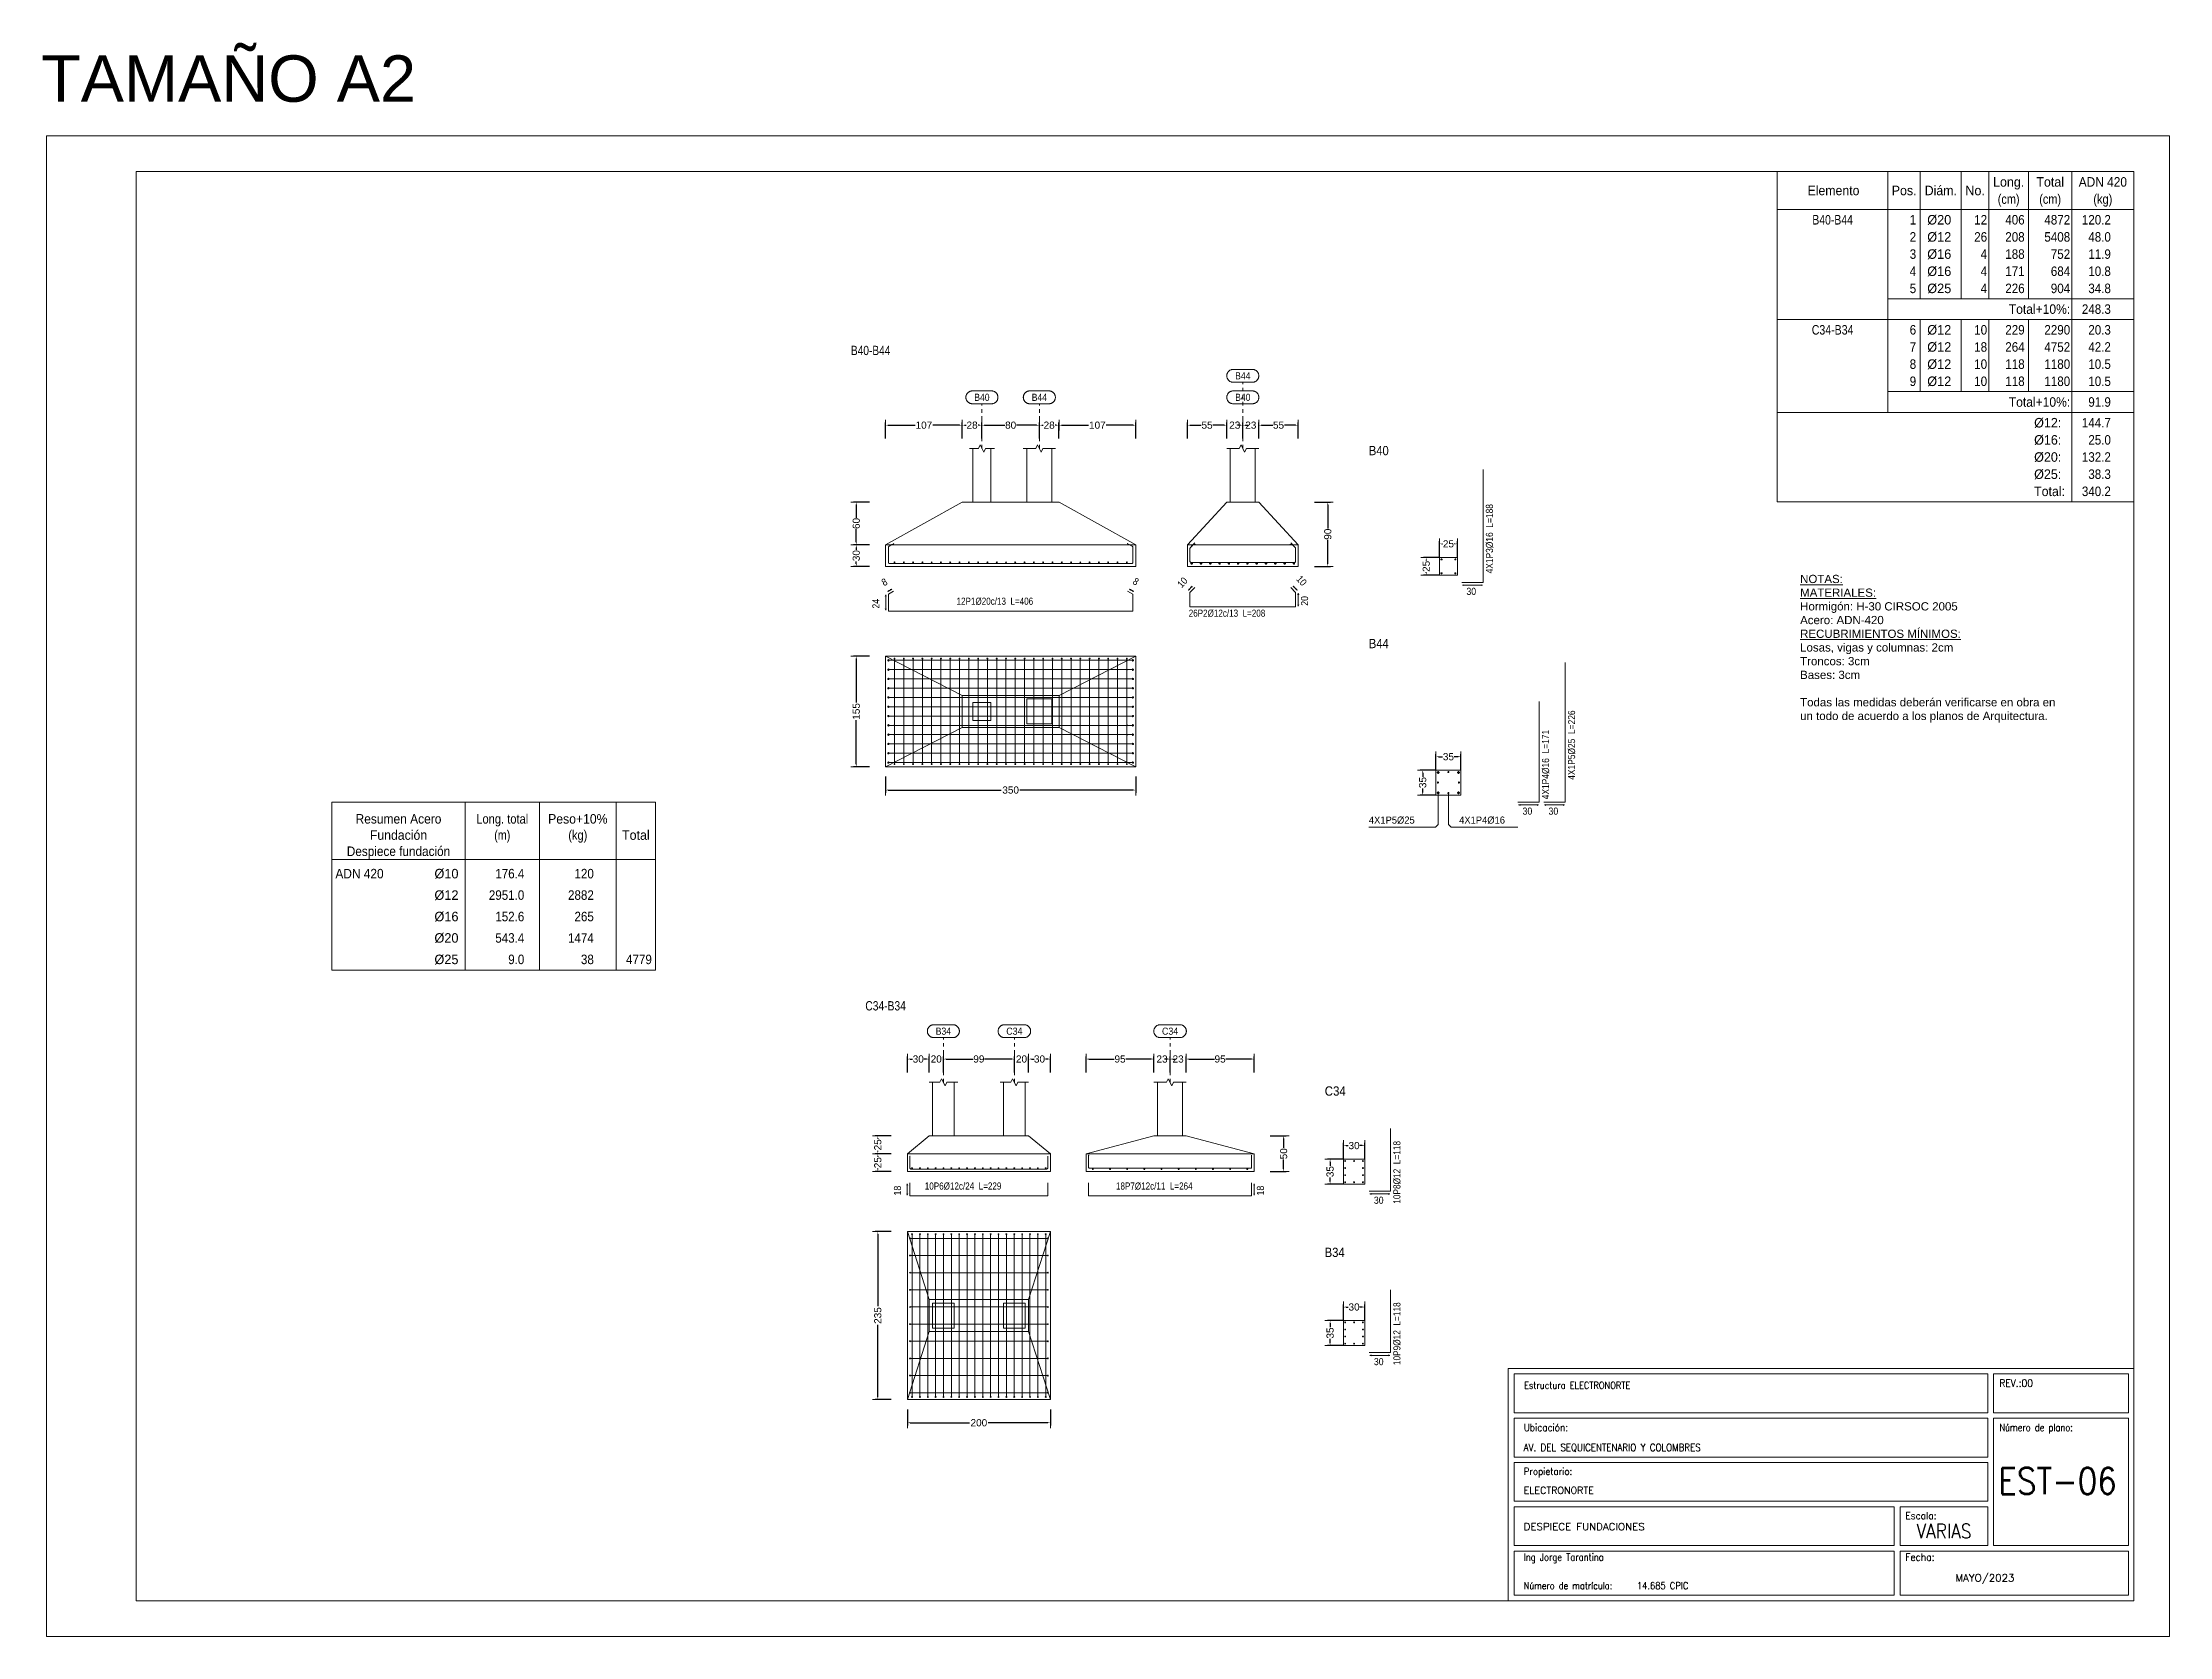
# Model space of a CAD drawing. Header units: millimetres. Extents: x 0 to 147, y 0 to 144.
# Drawn here: x 88 to 147.5, y 0 to 44.6 of the extents above; entities that cross this region are included whole.
import ezdxf
from ezdxf.enums import TextEntityAlignment as Align

# ---------------------------------------------------------------- set-up
doc = ezdxf.new("R2010")
doc.units = ezdxf.units.MM
doc.linetypes.add('CYPE_PUNTO', pattern=[0.075, 0, -0.075])
for name, color, linetype, lineweight in [('CIM_COTAS', 2, 'Continuous', 0), ('CIM_DIB_ARMADOS', 4, 'Continuous', 0), ('CIM_GEOMETRIA', 2, 'Continuous', 0), ('CIM_REFEREN', 2, 'Continuous', 0), ('CIM_TXT_ARMADOS', 3, 'Continuous', 0), ('CYPE', 7, 'Continuous', 0), ('RECUAD_LIMITES', 2, 'Continuous', 0), ('RECUAD_MARCO', 1, 'Continuous', 20), ('TABLAS', 1, 'Continuous', 0), ('TEXTO_TABLAS', 1, 'Continuous', 0)]:
    doc.layers.add(name, color=color, linetype=linetype, lineweight=lineweight)
doc.styles.add('CYPETXT', font='romans__.ttf', dxfattribs={"height": 0.2})
doc.styles.add('CYPETXT_0.3_romans', font='arial.ttf', dxfattribs={"height": 0.2})
doc.styles.add('CYPETXT_romans', font='arial.ttf', dxfattribs={"height": 0.2})
doc.dimstyles.new('cype_arrow', dxfattribs={"dimtxt": 0.18, "dimasz": 0.075, "dimexe": 0.075, "dimexo": 0.075, "dimgap": 0, "dimtad": 0, "dimdec": 4, "dimzin": 0, "dimdsep": 46, "dimtxsty": 'CYPETXT_0.3_romans', "dimcen": 0.09, "dimadec": 0, "dimazin": 0, "dimtfac": 1, "dimtdec": 4, "dimtofl": 0, "dimtmove": 2, "dimatfit": 3, "dimfxl": 1, "dimtolj": 1, "dimtzin": 0, "dimarcsym": 0})

msp = doc.modelspace()

# ---------------------------------------------------------------- texts
at = {"layer": 'CIM_COTAS', "style": 'CYPETXT_romans'}
for s, width, p in [('B44', 0.8592, (121.56484, 35.28287)), ('B40', 0.8592, (114.26537, 34.68087)), ('B44', 0.8592, (115.87232, 34.68087)), ('B40', 0.8592, (121.56484, 34.68087)), ('B34', 0.8592, (113.187, 16.94075)), ('C34', 0.8832, (115.173, 16.94075)), ('C34', 0.8832, (119.53, 16.94075))]:
    msp.add_text(s, height=0.2, dxfattribs=dict(at, width=width)).set_placement(p, align=Align.MIDDLE_CENTER)
at = {"layer": 'CIM_REFEREN', "style": 'CYPETXT_romans'}
for s, width, p in [('B40-B44', 0.782522, (110.59884, 36.12287)), ('C34-B34', 0.792528, (111.002, 17.78075))]:
    msp.add_text(s, height=0.26, dxfattribs=dict(at, width=width)).set_placement(p, align=Align.TOP_LEFT)
at = {"layer": 'CIM_REFEREN', "insert": (87.93873, 44.2516), "char_height": 1.3, "attachment_point": 1, "style": 'CYPETXT_romans'}
msp.add_mtext_dynamic_manual_height_columns('TAMAÑO A2', width=10.890341, gutter_width=12.5, heights=[0], dxfattribs=at)
at = {"layer": 'CIM_TXT_ARMADOS', "style": 'CYPETXT_romans'}
for s, width, p in [('B40', 0.8592, (125.09284, 33.31987)), ('B44', 0.8592, (125.09284, 27.91987)), ('C34', 0.8832, (123.858, 15.39625)), ('B34', 0.8592, (123.858, 10.87975))]:
    msp.add_text(s, height=0.26, dxfattribs=dict(at, width=width)).set_placement(p, align=Align.TOP_LEFT)
for s, rotation, width, p in [('4X1P3%%c16  L=188', 90, 0.841681, (128.56584, 29.75237)), ('8', 29.2067793, 0.872274, (111.52639, 29.39032)), ('8', 330.7932207, 0.872274, (118.46466, 29.4723)), ('10', 47.4897678, 0.872274, (119.85633, 29.33405)), ('10', 312.5102322, 0.872274, (123.0463, 29.58173)), ('24', 90, 0.872274, (111.39884, 28.76783)), ('20', 90, 0.872274, (123.39284, 28.84714)), ('4X1P5%%c25  L=226', 90, 0.841681, (130.86384, 23.97687)), ('4X1P4%%c16  L=171', 90, 0.841681, (130.13684, 23.43137)), ('10P8%%c12  L=118', 90, 0.828687, (125.97625, 12.11125)), ('18', 90, 0.872274, (112.002, 12.34375)), ('18', 90, 0.872274, (122.158, 12.34375)), ('10P9%%c12  L=118', 90, 0.828687, (125.97625, 7.59475))]:
    msp.add_text(s, height=0.2, rotation=rotation, dxfattribs=dict(at, width=width)).set_placement(p)
for s, width, p in [('30', 0.872274, (127.82284, 29.14987)), ('12P1%%c20c/13  L=406', 0.809319, (113.55535, 28.8743)), ('26P2%%c12c/13  L=208', 0.809319, (120.05134, 28.53974)), ('4X1P5%%c25', 0.938815, (125.09284, 22.74887)), ('4X1P4%%c16', 0.938815, (127.61884, 22.74887)), ('30', 0.872274, (129.39384, 22.99887)), ('30', 0.872274, (130.12084, 22.99887)), ('10P6%%c12c/24  L=229', 0.809319, (112.6665, 12.50675)), ('18P7%%c12c/11  L=264', 0.809319, (118.0165, 12.50675)), ('30', 0.872274, (125.23325, 12.10975)), ('30', 0.872274, (125.23325, 7.59325))]:
    msp.add_text(s, height=0.2, dxfattribs=dict(at, width=width)).set_placement(p)
at = {"layer": 'CYPE', "color": 4, "style": 'CYPETXT'}
for s, width, p in [('REV.:00', 0.927655, (142.735, 6.99)), ('Ubicación:', 0.90604, (129.425, 5.75)), ('Número de plano:', 0.844847, (142.735, 5.75)), ('Propietario:', 0.885908, (129.425, 4.52)), ('Escala:', 0.925891, (140.105, 3.28)), ('Fecha:', 0.933698, (140.105, 2.12)), ('Número de matrícula:', 0.83516, (129.425, 1.32))]:
    msp.add_text(s, height=0.2, dxfattribs=dict(at, width=width)).set_placement(p)
at = {"layer": 'CYPE', "color": 5, "style": 'CYPETXT'}
for s, width, p in [('Estructura ELECTRONORTE', 0.842437, (129.435, 6.93)), ('AV. DEL SEQUICENTENARIO Y COLOMBRES', 0.887423, (129.425, 5.19)), ('ELECTRONORTE', 0.974409, (129.425, 3.99)), ('DESPIECE FUNDACIONES', 1.047361, (129.425, 2.97563)), ('Ing Jorge Tarantino', 0.851105, (129.425, 2.12)), ('14.685 CPIC', 0.851936, (132.595, 1.32)), ('MAYO/2023', 1.047361, (141.505, 1.54))]:
    msp.add_text(s, height=0.2, dxfattribs=dict(at, width=width)).set_placement(p)
for s, height, width, p in [('EST-06', 0.733333, 0.872274, (144.365, 3.98667)), ('VARIAS', 0.4, 0.869965, (141.185, 2.75))]:
    msp.add_text(s, height=height, dxfattribs=dict(at, width=width)).set_placement(p, align=Align.CENTER)
at = {"layer": 'TABLAS', "insert": (137.16038, 29.71245), "char_height": 0.23, "attachment_point": 1, "style": 'CYPETXT_romans'}
msp.add_mtext_dynamic_manual_height_columns('{\\LNOTAS:\\PMATERIALES:\\P}Hormigón: H-30 CIRSOC 2005\\PAcero: ADN-420\\P{\\LRECUBRIMIENTOS MÍNIMOS:\\P}Losas, vigas y columnas: 2cm\\PTroncos: 3cm\\PBases: 3cm\\P\\PTodas las medidas deberán verificarse en obra en un todo de acuerdo a los planos de Arquitectura.', width=7.4812427, gutter_width=0.9, heights=[0], dxfattribs=at)
at = {"layer": 'TEXTO_TABLAS', "style": 'CYPETXT_romans'}
for s, height, width, p in [('Elemento', 0.266667, 0.923378, (138.094, 40.47)), ('Pos.', 0.266667, 0.930268, (140.071, 40.47)), ('Diám.', 0.266667, 0.924488, (141.097, 40.47)), ('No.', 0.266667, 0.948905, (142.057, 40.47)), ('Long.', 0.266667, 0.9375, (142.995, 40.71)), ('Total', 0.266667, 0.935673, (144.157, 40.71)), ('ADN 420', 0.266667, 0.893197, (145.631, 40.71)), ('(cm)', 0.266667, 0.819001, (142.995, 40.23)), ('(cm)', 0.266667, 0.819001, (144.157, 40.23)), ('(kg)', 0.266667, 0.827954, (145.631, 40.23)), ('B40-B44', 0.266667, 0.782522, (138.069, 39.65)), ('C34-B34', 0.266667, 0.792528, (138.069, 36.57)), ('Resumen Acero', 0.2666667, 0.899775, (97.93992, 22.88333)), ('Long. total', 0.2666667, 0.834718, (100.84392, 22.88333)), ('Peso+10%', 0.266667, 0.916489, (102.95792, 22.88333)), ('Despiece fundación', 0.2666667, 0.88412, (97.93992, 21.97667)), ('Fundación', 0.266667, 0.921777, (97.93992, 22.43)), ('(m)', 0.266667, 0.805297, (100.84392, 22.43)), ('(kg)', 0.266667, 0.827954, (102.95792, 22.43)), ('Total', 0.266667, 0.935673, (104.58192, 22.43))]:
    msp.add_text(s, height=height, dxfattribs=dict(at, width=width)).set_placement(p, align=Align.MIDDLE_CENTER)
for s, height, width, p in [('2', 0.26667, 0.872274, (140.407, 39.17)), ('1', 0.26667, 0.872274, (140.407, 39.65)), ('26', 0.266667, 0.872274, (142.393, 39.17)), ('12', 0.266667, 0.872274, (142.393, 39.65)), ('406', 0.266667, 0.872274, (143.443, 39.65)), ('208', 0.266667, 0.872274, (143.443, 39.17)), ('4872', 0.266667, 0.872274, (144.717, 39.65)), ('5408', 0.266667, 0.872274, (144.717, 39.17)), ('120.2', 0.266667, 0.869965, (145.855, 39.65)), ('48.0', 0.266667, 0.869308, (145.855, 39.17)), ('3', 0.26667, 0.872274, (140.407, 38.69)), ('4', 0.26667, 0.872274, (142.393, 38.69)), ('188', 0.266667, 0.872274, (143.443, 38.69)), ('752', 0.266667, 0.872274, (144.717, 38.69)), ('11.9', 0.266667, 0.869308, (145.855, 38.69)), ('4', 0.26667, 0.872274, (140.407, 38.21)), ('4', 0.26667, 0.872274, (142.393, 38.21)), ('171', 0.266667, 0.872274, (143.443, 38.21)), ('684', 0.266667, 0.872274, (144.717, 38.21)), ('10.8', 0.266667, 0.869308, (145.855, 38.21)), ('5', 0.26667, 0.872274, (140.407, 37.73)), ('4', 0.26667, 0.872274, (142.393, 37.73)), ('226', 0.266667, 0.872274, (143.443, 37.73)), ('904', 0.266667, 0.872274, (144.717, 37.73)), ('34.8', 0.266667, 0.869308, (145.855, 37.73)), ('Total+10%:', 0.266667, 0.906671, (144.717, 37.15)), ('248.3', 0.266667, 0.869965, (145.855, 37.15)), ('6', 0.26667, 0.872274, (140.407, 36.57)), ('10', 0.266667, 0.872274, (142.393, 36.57)), ('229', 0.266667, 0.872274, (143.443, 36.57)), ('2290', 0.266667, 0.872274, (144.717, 36.57)), ('20.3', 0.266667, 0.869308, (145.855, 36.57)), ('8', 0.26667, 0.872274, (140.407, 35.61)), ('7', 0.26667, 0.872274, (140.407, 36.09)), ('18', 0.266667, 0.872274, (142.393, 36.09)), ('10', 0.266667, 0.872274, (142.393, 35.61)), ('264', 0.266667, 0.872274, (143.443, 36.09)), ('118', 0.266667, 0.872274, (143.443, 35.61)), ('4752', 0.266667, 0.872274, (144.717, 36.09)), ('1180', 0.266667, 0.872274, (144.717, 35.61)), ('42.2', 0.266667, 0.869308, (145.855, 36.09)), ('10.5', 0.266667, 0.869308, (145.855, 35.61)), ('9', 0.26667, 0.872274, (140.407, 35.13)), ('10', 0.266667, 0.872274, (142.393, 35.13)), ('118', 0.266667, 0.872274, (143.443, 35.13)), ('1180', 0.266667, 0.872274, (144.717, 35.13)), ('10.5', 0.266667, 0.869308, (145.855, 35.13)), ('Total+10%:', 0.266667, 0.906671, (144.717, 34.55)), ('91.9', 0.266667, 0.869308, (145.855, 34.55)), ('144.7', 0.266667, 0.869965, (145.855, 33.97)), ('25.0', 0.266667, 0.869308, (145.855, 33.49)), ('132.2', 0.266667, 0.869965, (145.855, 33.01)), ('340.2', 0.266667, 0.869965, (145.855, 32.05)), ('38.3', 0.266667, 0.869308, (145.855, 32.53)), ('176.4', 0.266667, 0.869965, (101.45992, 21.35)), ('120', 0.266667, 0.872274, (103.40592, 21.35)), ('2951.0', 0.266667, 0.870384, (101.45992, 20.75)), ('2882', 0.266667, 0.872274, (103.40592, 20.75)), ('152.6', 0.266667, 0.869965, (101.45992, 20.15)), ('265', 0.266667, 0.872274, (103.40592, 20.15)), ('543.4', 0.266667, 0.869965, (101.45992, 19.55)), ('1474', 0.266667, 0.872274, (103.40592, 19.55)), ('9.0', 0.266667, 0.868127, (101.45992, 18.95)), ('38', 0.266667, 0.872274, (103.40592, 18.95)), ('4779', 0.266667, 0.872274, (105.02992, 18.95))]:
    msp.add_text(s, height=height, dxfattribs=dict(at, width=width)).set_placement(p, align=Align.MIDDLE_RIGHT)
for s, width, p in [('%%c20', 0.955414, (140.717, 39.65)), ('%%c12', 0.955414, (140.717, 39.17)), ('%%c16', 0.955414, (140.717, 38.69)), ('%%c16', 0.955414, (140.717, 38.21)), ('%%c25', 0.955414, (140.717, 37.73)), ('%%c12', 0.955414, (140.717, 36.57)), ('%%c12', 0.955414, (140.717, 36.09)), ('%%c12', 0.955414, (140.717, 35.61)), ('%%c12', 0.955414, (140.717, 35.13)), ('%%c12:', 0.940736, (143.709, 33.97)), ('%%c16:', 0.940736, (143.709, 33.49)), ('%%c20:', 0.940736, (143.709, 33.01)), ('Total:', 0.925563, (143.709, 32.05)), ('%%c25:', 0.940736, (143.709, 32.53)), ('ADN 420', 0.893197, (96.17392, 21.35)), ('%%c10', 0.955414, (98.94592, 21.35)), ('%%c12', 0.955414, (98.94592, 20.75)), ('%%c16', 0.955414, (98.94592, 20.15)), ('%%c20', 0.955414, (98.94592, 19.55)), ('%%c25', 0.955414, (98.94592, 18.95))]:
    msp.add_text(s, height=0.266667, dxfattribs=dict(at, width=width)).set_placement(p, align=Align.MIDDLE_LEFT)

# ---------------------------------------------------------------- blocks, each defined once
blk = doc.blocks.new('*D402')
at = {"layer": 'CIM_COTAS', "color": 0, "lineweight": -2, "transparency": 16777216}
for p, q in [((111.569, 33.526), (111.569, 33.976)), ((113.715, 33.526), (113.715, 33.976)), ((111.644, 33.901), (112.395, 33.901)), ((113.64, 33.901), (112.889, 33.901))]:
    blk.add_line(p, q, dxfattribs=at)
at = {"layer": 'CIM_COTAS', "color": 0, "transparency": 16777216}
for points in [[(111.644, 33.913), (111.644, 33.888), (111.569, 33.901)], [(113.64, 33.913), (113.64, 33.888), (113.715, 33.901)]]:
    blk.add_solid(points, dxfattribs=at)
at = {"layer": 'Defpoints', "color": 0, "transparency": 16777216}
for p in [(111.569, 33.451), (113.715, 33.901), (113.715, 33.451)]:
    blk.add_point(p, dxfattribs=at)
at = {"layer": 'CIM_COTAS', "color": 0, "transparency": 16777216, "insert": (112.642, 33.901), "char_height": 0.2, "attachment_point": 5, "style": 'CYPETXT_0.3_romans'}
blk.add_mtext('\\A1;107', dxfattribs=at)
blk = doc.blocks.new('*D403')
at = {"layer": 'CIM_COTAS', "color": 0, "lineweight": -2, "transparency": 16777216}
for p, q in [((113.715, 33.526), (113.715, 33.976)), ((114.265, 33.526), (114.265, 33.976)), ((113.79, 33.901), (113.825, 33.901)), ((114.19, 33.901), (114.156, 33.901))]:
    blk.add_line(p, q, dxfattribs=at)
at = {"layer": 'CIM_COTAS', "color": 0, "transparency": 16777216}
for points in [[(113.79, 33.913), (113.79, 33.888), (113.715, 33.901)], [(114.19, 33.913), (114.19, 33.888), (114.265, 33.901)]]:
    blk.add_solid(points, dxfattribs=at)
at = {"layer": 'Defpoints', "color": 0, "transparency": 16777216}
for p in [(113.715, 33.451), (114.265, 33.901), (114.265, 33.451)]:
    blk.add_point(p, dxfattribs=at)
at = {"layer": 'CIM_COTAS', "color": 0, "transparency": 16777216, "insert": (113.99, 33.901), "char_height": 0.2, "attachment_point": 5, "style": 'CYPETXT_0.3_romans'}
blk.add_mtext('\\A1;28', dxfattribs=at)
blk = doc.blocks.new('*D404')
at = {"layer": 'CIM_COTAS', "color": 0, "lineweight": -2, "transparency": 16777216}
for p, q in [((114.265, 33.526), (114.265, 33.976)), ((115.872, 33.526), (115.872, 33.976)), ((114.34, 33.901), (114.904, 33.901)), ((115.797, 33.901), (115.233, 33.901))]:
    blk.add_line(p, q, dxfattribs=at)
at = {"layer": 'CIM_COTAS', "color": 0, "transparency": 16777216}
for points in [[(114.34, 33.913), (114.34, 33.888), (114.265, 33.901)], [(115.797, 33.913), (115.797, 33.888), (115.872, 33.901)]]:
    blk.add_solid(points, dxfattribs=at)
at = {"layer": 'Defpoints', "color": 0, "transparency": 16777216}
for p in [(114.265, 33.451), (115.872, 33.901), (115.872, 33.451)]:
    blk.add_point(p, dxfattribs=at)
at = {"layer": 'CIM_COTAS', "color": 0, "transparency": 16777216, "insert": (115.069, 33.901), "char_height": 0.2, "attachment_point": 5, "style": 'CYPETXT_0.3_romans'}
blk.add_mtext('\\A1;80', dxfattribs=at)
blk = doc.blocks.new('*D405')
at = {"layer": 'CIM_COTAS', "color": 0, "lineweight": -2, "transparency": 16777216}
for p, q in [((115.872, 33.526), (115.872, 33.976)), ((116.422, 33.526), (116.422, 33.976)), ((115.947, 33.901), (115.981, 33.901)), ((116.347, 33.901), (116.313, 33.901))]:
    blk.add_line(p, q, dxfattribs=at)
at = {"layer": 'CIM_COTAS', "color": 0, "transparency": 16777216}
for points in [[(115.947, 33.913), (115.947, 33.888), (115.872, 33.901)], [(116.347, 33.913), (116.347, 33.888), (116.422, 33.901)]]:
    blk.add_solid(points, dxfattribs=at)
at = {"layer": 'Defpoints', "color": 0, "transparency": 16777216}
for p in [(115.872, 33.451), (116.422, 33.901), (116.422, 33.451)]:
    blk.add_point(p, dxfattribs=at)
at = {"layer": 'CIM_COTAS', "color": 0, "transparency": 16777216, "insert": (116.147, 33.901), "char_height": 0.2, "attachment_point": 5, "style": 'CYPETXT_0.3_romans'}
blk.add_mtext('\\A1;28', dxfattribs=at)
blk = doc.blocks.new('*D406')
at = {"layer": 'CIM_COTAS', "color": 0, "lineweight": -2, "transparency": 16777216}
for p, q in [((116.422, 33.526), (116.422, 33.976)), ((118.569, 33.526), (118.569, 33.976)), ((116.497, 33.901), (117.249, 33.901)), ((118.494, 33.901), (117.742, 33.901))]:
    blk.add_line(p, q, dxfattribs=at)
at = {"layer": 'CIM_COTAS', "color": 0, "transparency": 16777216}
for points in [[(116.497, 33.913), (116.497, 33.888), (116.422, 33.901)], [(118.494, 33.913), (118.494, 33.888), (118.569, 33.901)]]:
    blk.add_solid(points, dxfattribs=at)
at = {"layer": 'Defpoints', "color": 0, "transparency": 16777216}
for p in [(116.422, 33.451), (118.569, 33.901), (118.569, 33.451)]:
    blk.add_point(p, dxfattribs=at)
at = {"layer": 'CIM_COTAS', "color": 0, "transparency": 16777216, "insert": (117.496, 33.901), "char_height": 0.2, "attachment_point": 5, "style": 'CYPETXT_0.3_romans'}
blk.add_mtext('\\A1;107', dxfattribs=at)
blk = doc.blocks.new('*D407')
at = {"layer": 'CIM_COTAS', "color": 0, "lineweight": -2, "transparency": 16777216}
for p, q in [((111.124, 30.55), (110.674, 30.55)), ((110.749, 30.475), (110.749, 30.414)), ((111.124, 29.95), (110.674, 29.95)), ((110.749, 30.025), (110.749, 30.086))]:
    blk.add_line(p, q, dxfattribs=at)
at = {"layer": 'CIM_COTAS', "color": 0, "transparency": 16777216}
for points in [[(110.736, 30.475), (110.761, 30.475), (110.749, 30.55)], [(110.736, 30.025), (110.761, 30.025), (110.749, 29.95)]]:
    blk.add_solid(points, dxfattribs=at)
at = {"layer": 'Defpoints', "color": 0, "transparency": 16777216}
for p in [(110.749, 30.55), (111.199, 30.55), (111.199, 29.95)]:
    blk.add_point(p, dxfattribs=at)
at = {"layer": 'CIM_COTAS', "color": 0, "transparency": 16777216, "insert": (110.749, 30.25), "char_height": 0.2, "attachment_point": 5, "rotation": 90, "style": 'CYPETXT_0.3_romans'}
blk.add_mtext('\\A1;30', dxfattribs=at)
blk = doc.blocks.new('*D408')
at = {"layer": 'CIM_COTAS', "color": 0, "lineweight": -2, "transparency": 16777216}
for p, q in [((111.124, 31.75), (110.674, 31.75)), ((110.749, 31.675), (110.749, 31.31)), ((110.749, 30.625), (110.749, 30.99)), ((111.124, 30.55), (110.674, 30.55))]:
    blk.add_line(p, q, dxfattribs=at)
at = {"layer": 'CIM_COTAS', "color": 0, "transparency": 16777216}
for points in [[(110.736, 31.675), (110.761, 31.675), (110.749, 31.75)], [(110.736, 30.625), (110.761, 30.625), (110.749, 30.55)]]:
    blk.add_solid(points, dxfattribs=at)
at = {"layer": 'Defpoints', "color": 0, "transparency": 16777216}
for p in [(110.749, 31.75), (111.199, 31.75), (111.199, 30.55)]:
    blk.add_point(p, dxfattribs=at)
at = {"layer": 'CIM_COTAS', "color": 0, "transparency": 16777216, "insert": (110.749, 31.15), "char_height": 0.2, "attachment_point": 5, "rotation": 90, "style": 'CYPETXT_0.3_romans'}
blk.add_mtext('\\A1;60', dxfattribs=at)
blk = doc.blocks.new('*D409')
at = {"layer": 'CIM_COTAS', "color": 0, "lineweight": -2, "transparency": 16777216}
for p, q in [((120.015, 33.526), (120.015, 33.976)), ((121.115, 33.526), (121.115, 33.976)), ((120.09, 33.901), (120.401, 33.901)), ((121.04, 33.901), (120.729, 33.901))]:
    blk.add_line(p, q, dxfattribs=at)
at = {"layer": 'CIM_COTAS', "color": 0, "transparency": 16777216}
for points in [[(120.09, 33.913), (120.09, 33.888), (120.015, 33.901)], [(121.04, 33.913), (121.04, 33.888), (121.115, 33.901)]]:
    blk.add_solid(points, dxfattribs=at)
at = {"layer": 'Defpoints', "color": 0, "transparency": 16777216}
for p in [(120.015, 33.451), (121.115, 33.901), (121.115, 33.451)]:
    blk.add_point(p, dxfattribs=at)
at = {"layer": 'CIM_COTAS', "color": 0, "transparency": 16777216, "insert": (120.565, 33.901), "char_height": 0.2, "attachment_point": 5, "style": 'CYPETXT_0.3_romans'}
blk.add_mtext('\\A1;55', dxfattribs=at)
blk = doc.blocks.new('*D410')
at = {"layer": 'CIM_COTAS', "color": 0, "lineweight": -2, "transparency": 16777216}
for p, q in [((121.115, 33.526), (121.115, 33.976)), ((121.565, 33.526), (121.565, 33.976)), ((121.04, 33.901), (120.965, 33.901)), ((121.64, 33.901), (121.715, 33.901))]:
    blk.add_line(p, q, dxfattribs=at)
at = {"layer": 'CIM_COTAS', "color": 0, "transparency": 16777216}
for points in [[(121.04, 33.913), (121.04, 33.888), (121.115, 33.901)], [(121.64, 33.913), (121.64, 33.888), (121.565, 33.901)]]:
    blk.add_solid(points, dxfattribs=at)
at = {"layer": 'Defpoints', "color": 0, "transparency": 16777216}
for p in [(121.115, 33.451), (121.565, 33.901), (121.565, 33.451)]:
    blk.add_point(p, dxfattribs=at)
at = {"layer": 'CIM_COTAS', "color": 0, "transparency": 16777216, "insert": (121.34, 33.901), "char_height": 0.2, "attachment_point": 5, "style": 'CYPETXT_0.3_romans'}
blk.add_mtext('\\A1;23', dxfattribs=at)
blk = doc.blocks.new('*D411')
at = {"layer": 'CIM_COTAS', "color": 0, "lineweight": -2, "transparency": 16777216}
for p, q in [((121.565, 33.526), (121.565, 33.976)), ((122.015, 33.526), (122.015, 33.976)), ((121.49, 33.901), (121.415, 33.901)), ((122.09, 33.901), (122.165, 33.901))]:
    blk.add_line(p, q, dxfattribs=at)
at = {"layer": 'CIM_COTAS', "color": 0, "transparency": 16777216}
for points in [[(121.49, 33.913), (121.49, 33.888), (121.565, 33.901)], [(122.09, 33.913), (122.09, 33.888), (122.015, 33.901)]]:
    blk.add_solid(points, dxfattribs=at)
at = {"layer": 'Defpoints', "color": 0, "transparency": 16777216}
for p in [(121.565, 33.451), (122.015, 33.901), (122.015, 33.451)]:
    blk.add_point(p, dxfattribs=at)
at = {"layer": 'CIM_COTAS', "color": 0, "transparency": 16777216, "insert": (121.79, 33.901), "char_height": 0.2, "attachment_point": 5, "style": 'CYPETXT_0.3_romans'}
blk.add_mtext('\\A1;23', dxfattribs=at)
blk = doc.blocks.new('*D412')
at = {"layer": 'CIM_COTAS', "color": 0, "lineweight": -2, "transparency": 16777216}
for p, q in [((122.015, 33.526), (122.015, 33.976)), ((123.115, 33.526), (123.115, 33.976)), ((122.09, 33.901), (122.401, 33.901)), ((123.04, 33.901), (122.729, 33.901))]:
    blk.add_line(p, q, dxfattribs=at)
at = {"layer": 'CIM_COTAS', "color": 0, "transparency": 16777216}
for points in [[(122.09, 33.913), (122.09, 33.888), (122.015, 33.901)], [(123.04, 33.913), (123.04, 33.888), (123.115, 33.901)]]:
    blk.add_solid(points, dxfattribs=at)
at = {"layer": 'Defpoints', "color": 0, "transparency": 16777216}
for p in [(122.015, 33.451), (123.115, 33.901), (123.115, 33.451)]:
    blk.add_point(p, dxfattribs=at)
at = {"layer": 'CIM_COTAS', "color": 0, "transparency": 16777216, "insert": (122.565, 33.901), "char_height": 0.2, "attachment_point": 5, "style": 'CYPETXT_0.3_romans'}
blk.add_mtext('\\A1;55', dxfattribs=at)
blk = doc.blocks.new('*D413')
at = {"layer": 'CIM_COTAS', "color": 0, "lineweight": -2, "transparency": 16777216}
for p, q in [((123.568, 31.75), (124.018, 31.75)), ((123.943, 31.675), (123.943, 31.01)), ((123.943, 30.025), (123.943, 30.69)), ((123.568, 29.95), (124.018, 29.95))]:
    blk.add_line(p, q, dxfattribs=at)
at = {"layer": 'CIM_COTAS', "color": 0, "transparency": 16777216}
for points in [[(123.93, 31.675), (123.955, 31.675), (123.943, 31.75)], [(123.93, 30.025), (123.955, 30.025), (123.943, 29.95)]]:
    blk.add_solid(points, dxfattribs=at)
at = {"layer": 'Defpoints', "color": 0, "transparency": 16777216}
for p in [(123.493, 31.75), (123.943, 31.75), (123.493, 29.95)]:
    blk.add_point(p, dxfattribs=at)
at = {"layer": 'CIM_COTAS', "color": 0, "transparency": 16777216, "insert": (123.943, 30.85), "char_height": 0.2, "attachment_point": 5, "rotation": 90, "style": 'CYPETXT_0.3_romans'}
blk.add_mtext('\\A1;90', dxfattribs=at)
blk = doc.blocks.new('*D414')
at = {"layer": 'CIM_COTAS', "color": 0, "lineweight": -2, "transparency": 16777216}
for p, q in [((111.569, 24.064), (111.569, 23.614)), ((118.569, 24.064), (118.569, 23.614)), ((111.644, 23.689), (114.808, 23.689)), ((118.494, 23.689), (115.329, 23.689))]:
    blk.add_line(p, q, dxfattribs=at)
at = {"layer": 'CIM_COTAS', "color": 0, "transparency": 16777216}
for points in [[(111.644, 23.701), (111.644, 23.676), (111.569, 23.689)], [(118.494, 23.701), (118.494, 23.676), (118.569, 23.689)]]:
    blk.add_solid(points, dxfattribs=at)
at = {"layer": 'Defpoints', "color": 0, "transparency": 16777216}
for p in [(111.569, 24.139), (118.569, 24.139), (118.569, 23.689)]:
    blk.add_point(p, dxfattribs=at)
at = {"layer": 'CIM_COTAS', "color": 0, "transparency": 16777216, "insert": (115.069, 23.689), "char_height": 0.2, "attachment_point": 5, "style": 'CYPETXT_0.3_romans'}
blk.add_mtext('\\A1;350', dxfattribs=at)
blk = doc.blocks.new('*D415')
at = {"layer": 'CIM_COTAS', "color": 0, "lineweight": -2, "transparency": 16777216}
for p, q in [((111.124, 27.44), (110.674, 27.44)), ((110.749, 27.365), (110.749, 26.136)), ((110.749, 24.415), (110.749, 25.644)), ((111.124, 24.34), (110.674, 24.34))]:
    blk.add_line(p, q, dxfattribs=at)
at = {"layer": 'CIM_COTAS', "color": 0, "transparency": 16777216}
for points in [[(110.736, 27.365), (110.761, 27.365), (110.749, 27.44)], [(110.736, 24.415), (110.761, 24.415), (110.749, 24.34)]]:
    blk.add_solid(points, dxfattribs=at)
at = {"layer": 'Defpoints', "color": 0, "transparency": 16777216}
for p in [(110.749, 27.44), (111.199, 27.44), (111.199, 24.34)]:
    blk.add_point(p, dxfattribs=at)
at = {"layer": 'CIM_COTAS', "color": 0, "transparency": 16777216, "insert": (110.749, 25.89), "char_height": 0.2, "attachment_point": 5, "rotation": 90, "style": 'CYPETXT_0.3_romans'}
blk.add_mtext('\\A1;155', dxfattribs=at)
blk = doc.blocks.new('*D416')
at = {"layer": 'CIM_COTAS', "color": 0, "lineweight": -2, "transparency": 16777216}
for p, q in [((127.069, 30.204), (127.069, 30.654)), ((127.144, 30.579), (127.153, 30.579)), ((127.494, 30.579), (127.485, 30.579)), ((127.569, 30.204), (127.569, 30.654))]:
    blk.add_line(p, q, dxfattribs=at)
at = {"layer": 'CIM_COTAS', "color": 0, "transparency": 16777216}
for points in [[(127.144, 30.591), (127.144, 30.566), (127.069, 30.579)], [(127.494, 30.591), (127.494, 30.566), (127.569, 30.579)]]:
    blk.add_solid(points, dxfattribs=at)
at = {"layer": 'Defpoints', "color": 0, "transparency": 16777216}
for p in [(127.569, 30.579), (127.069, 30.129), (127.569, 30.129)]:
    blk.add_point(p, dxfattribs=at)
at = {"layer": 'CIM_COTAS', "color": 0, "transparency": 16777216, "insert": (127.319, 30.579), "char_height": 0.2, "attachment_point": 5, "style": 'CYPETXT_0.3_romans'}
blk.add_mtext('\\A1;25', dxfattribs=at)
blk = doc.blocks.new('*D417')
at = {"layer": 'CIM_COTAS', "color": 0, "lineweight": -2, "transparency": 16777216}
for p, q in [((127.073, 30.2), (126.623, 30.2)), ((126.698, 30.125), (126.698, 30.116)), ((126.698, 29.775), (126.698, 29.784)), ((127.073, 29.7), (126.623, 29.7))]:
    blk.add_line(p, q, dxfattribs=at)
at = {"layer": 'CIM_COTAS', "color": 0, "transparency": 16777216}
for points in [[(126.685, 30.125), (126.71, 30.125), (126.698, 30.2)], [(126.685, 29.775), (126.71, 29.775), (126.698, 29.7)]]:
    blk.add_solid(points, dxfattribs=at)
at = {"layer": 'Defpoints', "color": 0, "transparency": 16777216}
for p in [(126.698, 30.2), (127.148, 30.2), (127.148, 29.7)]:
    blk.add_point(p, dxfattribs=at)
at = {"layer": 'CIM_COTAS', "color": 0, "transparency": 16777216, "insert": (126.698, 29.95), "char_height": 0.2, "attachment_point": 5, "rotation": 90, "style": 'CYPETXT_0.3_romans'}
blk.add_mtext('\\A1;25', dxfattribs=at)
blk = doc.blocks.new('*D418')
at = {"layer": 'CIM_COTAS', "color": 0, "lineweight": -2, "transparency": 16777216}
for p, q in [((126.969, 24.247), (126.969, 24.697)), ((127.044, 24.622), (127.155, 24.622)), ((127.594, 24.622), (127.483, 24.622)), ((127.669, 24.247), (127.669, 24.697))]:
    blk.add_line(p, q, dxfattribs=at)
at = {"layer": 'CIM_COTAS', "color": 0, "transparency": 16777216}
for points in [[(127.044, 24.635), (127.044, 24.61), (126.969, 24.622)], [(127.594, 24.635), (127.594, 24.61), (127.669, 24.622)]]:
    blk.add_solid(points, dxfattribs=at)
at = {"layer": 'Defpoints', "color": 0, "transparency": 16777216}
for p in [(127.669, 24.622), (126.969, 24.172), (127.669, 24.172)]:
    blk.add_point(p, dxfattribs=at)
at = {"layer": 'CIM_COTAS', "color": 0, "transparency": 16777216, "insert": (127.319, 24.622), "char_height": 0.2, "attachment_point": 5, "style": 'CYPETXT_0.3_romans'}
blk.add_mtext('\\A1;35', dxfattribs=at)
blk = doc.blocks.new('*D419')
at = {"layer": 'CIM_COTAS', "color": 0, "lineweight": -2, "transparency": 16777216}
for p, q in [((126.974, 24.249), (126.524, 24.249)), ((126.599, 24.174), (126.599, 24.063)), ((126.974, 23.549), (126.524, 23.549)), ((126.599, 23.624), (126.599, 23.735))]:
    blk.add_line(p, q, dxfattribs=at)
at = {"layer": 'CIM_COTAS', "color": 0, "transparency": 16777216}
for points in [[(126.587, 24.174), (126.612, 24.174), (126.599, 24.249)], [(126.587, 23.624), (126.612, 23.624), (126.599, 23.549)]]:
    blk.add_solid(points, dxfattribs=at)
at = {"layer": 'Defpoints', "color": 0, "transparency": 16777216}
for p in [(126.599, 24.249), (127.049, 24.249), (127.049, 23.549)]:
    blk.add_point(p, dxfattribs=at)
at = {"layer": 'CIM_COTAS', "color": 0, "transparency": 16777216, "insert": (126.599, 23.899), "char_height": 0.2, "attachment_point": 5, "rotation": 90, "style": 'CYPETXT_0.3_romans'}
blk.add_mtext('\\A1;35', dxfattribs=at)
blk = doc.blocks.new('*D420')
at = {"layer": 'CIM_COTAS', "color": 0, "lineweight": -2, "transparency": 16777216}
for p, q in [((112.18, 15.786), (112.18, 16.236)), ((112.255, 16.161), (112.319, 16.161)), ((112.712, 16.161), (112.648, 16.161)), ((112.787, 15.786), (112.787, 16.236))]:
    blk.add_line(p, q, dxfattribs=at)
at = {"layer": 'CIM_COTAS', "color": 0, "transparency": 16777216}
for points in [[(112.255, 16.173), (112.255, 16.148), (112.18, 16.161)], [(112.712, 16.173), (112.712, 16.148), (112.787, 16.161)]]:
    blk.add_solid(points, dxfattribs=at)
at = {"layer": 'Defpoints', "color": 0, "transparency": 16777216}
for p in [(112.787, 16.161), (112.18, 15.711), (112.787, 15.711)]:
    blk.add_point(p, dxfattribs=at)
at = {"layer": 'CIM_COTAS', "color": 0, "transparency": 16777216, "insert": (112.484, 16.161), "char_height": 0.2, "attachment_point": 5, "style": 'CYPETXT_0.3_romans'}
blk.add_mtext('\\A1;30', dxfattribs=at)
blk = doc.blocks.new('*D421')
at = {"layer": 'CIM_COTAS', "color": 0, "lineweight": -2, "transparency": 16777216}
for p, q in [((112.712, 16.161), (112.637, 16.161)), ((112.787, 15.786), (112.787, 16.236)), ((113.187, 15.786), (113.187, 16.236)), ((113.262, 16.161), (113.337, 16.161))]:
    blk.add_line(p, q, dxfattribs=at)
at = {"layer": 'CIM_COTAS', "color": 0, "transparency": 16777216}
for points in [[(112.712, 16.173), (112.712, 16.148), (112.787, 16.161)], [(113.262, 16.173), (113.262, 16.148), (113.187, 16.161)]]:
    blk.add_solid(points, dxfattribs=at)
at = {"layer": 'Defpoints', "color": 0, "transparency": 16777216}
for p in [(113.187, 16.161), (112.787, 15.711), (113.187, 15.711)]:
    blk.add_point(p, dxfattribs=at)
at = {"layer": 'CIM_COTAS', "color": 0, "transparency": 16777216, "insert": (112.987, 16.161), "char_height": 0.2, "attachment_point": 5, "style": 'CYPETXT_0.3_romans'}
blk.add_mtext('\\A1;20', dxfattribs=at)
blk = doc.blocks.new('*D422')
at = {"layer": 'CIM_COTAS', "color": 0, "lineweight": -2, "transparency": 16777216}
for p, q in [((113.187, 15.786), (113.187, 16.236)), ((113.262, 16.161), (114.02, 16.161)), ((115.098, 16.161), (114.34, 16.161)), ((115.173, 15.786), (115.173, 16.236))]:
    blk.add_line(p, q, dxfattribs=at)
at = {"layer": 'CIM_COTAS', "color": 0, "transparency": 16777216}
for points in [[(113.262, 16.173), (113.262, 16.148), (113.187, 16.161)], [(115.098, 16.173), (115.098, 16.148), (115.173, 16.161)]]:
    blk.add_solid(points, dxfattribs=at)
at = {"layer": 'Defpoints', "color": 0, "transparency": 16777216}
for p in [(115.173, 16.161), (113.187, 15.711), (115.173, 15.711)]:
    blk.add_point(p, dxfattribs=at)
at = {"layer": 'CIM_COTAS', "color": 0, "transparency": 16777216, "insert": (114.18, 16.161), "char_height": 0.2, "attachment_point": 5, "style": 'CYPETXT_0.3_romans'}
blk.add_mtext('\\A1;99', dxfattribs=at)
blk = doc.blocks.new('*D423')
at = {"layer": 'CIM_COTAS', "color": 0, "lineweight": -2, "transparency": 16777216}
for p, q in [((115.098, 16.161), (115.023, 16.161)), ((115.173, 15.786), (115.173, 16.236)), ((115.573, 15.786), (115.573, 16.236)), ((115.648, 16.161), (115.723, 16.161))]:
    blk.add_line(p, q, dxfattribs=at)
at = {"layer": 'CIM_COTAS', "color": 0, "transparency": 16777216}
for points in [[(115.098, 16.173), (115.098, 16.148), (115.173, 16.161)], [(115.648, 16.173), (115.648, 16.148), (115.573, 16.161)]]:
    blk.add_solid(points, dxfattribs=at)
at = {"layer": 'Defpoints', "color": 0, "transparency": 16777216}
for p in [(115.573, 16.161), (115.173, 15.711), (115.573, 15.711)]:
    blk.add_point(p, dxfattribs=at)
at = {"layer": 'CIM_COTAS', "color": 0, "transparency": 16777216, "insert": (115.373, 16.161), "char_height": 0.2, "attachment_point": 5, "style": 'CYPETXT_0.3_romans'}
blk.add_mtext('\\A1;20', dxfattribs=at)
blk = doc.blocks.new('*D424')
at = {"layer": 'CIM_COTAS', "color": 0, "lineweight": -2, "transparency": 16777216}
for p, q in [((115.573, 15.786), (115.573, 16.236)), ((115.648, 16.161), (115.712, 16.161)), ((116.105, 16.161), (116.041, 16.161)), ((116.18, 15.786), (116.18, 16.236))]:
    blk.add_line(p, q, dxfattribs=at)
at = {"layer": 'CIM_COTAS', "color": 0, "transparency": 16777216}
for points in [[(115.648, 16.173), (115.648, 16.148), (115.573, 16.161)], [(116.105, 16.173), (116.105, 16.148), (116.18, 16.161)]]:
    blk.add_solid(points, dxfattribs=at)
at = {"layer": 'Defpoints', "color": 0, "transparency": 16777216}
for p in [(116.18, 16.161), (115.573, 15.711), (116.18, 15.711)]:
    blk.add_point(p, dxfattribs=at)
at = {"layer": 'CIM_COTAS', "color": 0, "transparency": 16777216, "insert": (115.876, 16.161), "char_height": 0.2, "attachment_point": 5, "style": 'CYPETXT_0.3_romans'}
blk.add_mtext('\\A1;30', dxfattribs=at)
blk = doc.blocks.new('*D425')
at = {"layer": 'CIM_COTAS', "color": 0, "lineweight": -2, "transparency": 16777216}
for p, q in [((111.727, 13.51), (111.277, 13.51)), ((111.352, 13.435), (111.352, 13.426)), ((111.352, 13.085), (111.352, 13.094)), ((111.727, 13.01), (111.277, 13.01))]:
    blk.add_line(p, q, dxfattribs=at)
at = {"layer": 'CIM_COTAS', "color": 0, "transparency": 16777216}
for points in [[(111.34, 13.435), (111.365, 13.435), (111.352, 13.51)], [(111.34, 13.085), (111.365, 13.085), (111.352, 13.01)]]:
    blk.add_solid(points, dxfattribs=at)
at = {"layer": 'Defpoints', "color": 0, "transparency": 16777216}
for p in [(111.352, 13.51), (111.802, 13.51), (111.802, 13.01)]:
    blk.add_point(p, dxfattribs=at)
at = {"layer": 'CIM_COTAS', "color": 0, "transparency": 16777216, "insert": (111.352, 13.26), "char_height": 0.2, "attachment_point": 5, "rotation": 90, "style": 'CYPETXT_0.3_romans'}
blk.add_mtext('\\A1;25', dxfattribs=at)
blk = doc.blocks.new('*D426')
at = {"layer": 'CIM_COTAS', "color": 0, "lineweight": -2, "transparency": 16777216}
for p, q in [((111.727, 14.01), (111.277, 14.01)), ((111.352, 13.935), (111.352, 13.926)), ((111.727, 13.51), (111.277, 13.51)), ((111.352, 13.585), (111.352, 13.594))]:
    blk.add_line(p, q, dxfattribs=at)
at = {"layer": 'CIM_COTAS', "color": 0, "transparency": 16777216}
for points in [[(111.34, 13.935), (111.365, 13.935), (111.352, 14.01)], [(111.34, 13.585), (111.365, 13.585), (111.352, 13.51)]]:
    blk.add_solid(points, dxfattribs=at)
at = {"layer": 'Defpoints', "color": 0, "transparency": 16777216}
for p in [(111.352, 14.01), (111.802, 14.01), (111.802, 13.51)]:
    blk.add_point(p, dxfattribs=at)
at = {"layer": 'CIM_COTAS', "color": 0, "transparency": 16777216, "insert": (111.352, 13.76), "char_height": 0.2, "attachment_point": 5, "rotation": 90, "style": 'CYPETXT_0.3_romans'}
blk.add_mtext('\\A1;25', dxfattribs=at)
blk = doc.blocks.new('*D427')
at = {"layer": 'CIM_COTAS', "color": 0, "lineweight": -2, "transparency": 16777216}
for p, q in [((117.18, 15.786), (117.18, 16.236)), ((117.255, 16.161), (117.97, 16.161)), ((119.005, 16.161), (118.29, 16.161)), ((119.08, 15.786), (119.08, 16.236))]:
    blk.add_line(p, q, dxfattribs=at)
at = {"layer": 'CIM_COTAS', "color": 0, "transparency": 16777216}
for points in [[(117.255, 16.173), (117.255, 16.148), (117.18, 16.161)], [(119.005, 16.173), (119.005, 16.148), (119.08, 16.161)]]:
    blk.add_solid(points, dxfattribs=at)
at = {"layer": 'Defpoints', "color": 0, "transparency": 16777216}
for p in [(119.08, 16.161), (117.18, 15.711), (119.08, 15.711)]:
    blk.add_point(p, dxfattribs=at)
at = {"layer": 'CIM_COTAS', "color": 0, "transparency": 16777216, "insert": (118.13, 16.161), "char_height": 0.2, "attachment_point": 5, "style": 'CYPETXT_0.3_romans'}
blk.add_mtext('\\A1;95', dxfattribs=at)
blk = doc.blocks.new('*D428')
at = {"layer": 'CIM_COTAS', "color": 0, "lineweight": -2, "transparency": 16777216}
for p, q in [((119.005, 16.16075), (118.93, 16.16075)), ((119.08, 15.78575), (119.08, 16.23575)), ((119.53, 15.78575), (119.53, 16.23575)), ((119.605, 16.16075), (119.68, 16.16075))]:
    blk.add_line(p, q, dxfattribs=at)
at = {"layer": 'CIM_COTAS', "color": 0, "transparency": 16777216}
for points in [[(119.005, 16.17325), (119.005, 16.14825), (119.08, 16.16075)], [(119.605, 16.17325), (119.605, 16.14825), (119.53, 16.16075)]]:
    blk.add_solid(points, dxfattribs=at)
at = {"layer": 'Defpoints', "color": 0, "transparency": 16777216}
for p in [(119.53, 16.16075), (119.08, 15.71075), (119.53, 15.71075)]:
    blk.add_point(p, dxfattribs=at)
at = {"layer": 'CIM_COTAS', "color": 0, "transparency": 16777216, "insert": (119.305, 16.16075), "char_height": 0.2, "attachment_point": 5, "style": 'CYPETXT_0.3_romans'}
blk.add_mtext('\\A1;23', dxfattribs=at)
blk = doc.blocks.new('*D429')
at = {"layer": 'CIM_COTAS', "color": 0, "lineweight": -2, "transparency": 16777216}
for p, q in [((119.455, 16.16075), (119.38, 16.16075)), ((119.53, 15.78575), (119.53, 16.23575)), ((119.98, 15.78575), (119.98, 16.23575)), ((120.055, 16.16075), (120.13, 16.16075))]:
    blk.add_line(p, q, dxfattribs=at)
at = {"layer": 'CIM_COTAS', "color": 0, "transparency": 16777216}
for points in [[(119.455, 16.17325), (119.455, 16.14825), (119.53, 16.16075)], [(120.055, 16.17325), (120.055, 16.14825), (119.98, 16.16075)]]:
    blk.add_solid(points, dxfattribs=at)
at = {"layer": 'Defpoints', "color": 0, "transparency": 16777216}
for p in [(119.98, 16.16075), (119.53, 15.71075), (119.98, 15.71075)]:
    blk.add_point(p, dxfattribs=at)
at = {"layer": 'CIM_COTAS', "color": 0, "transparency": 16777216, "insert": (119.755, 16.16075), "char_height": 0.2, "attachment_point": 5, "style": 'CYPETXT_0.3_romans'}
blk.add_mtext('\\A1;23', dxfattribs=at)
blk = doc.blocks.new('*D430')
at = {"layer": 'CIM_COTAS', "color": 0, "lineweight": -2, "transparency": 16777216}
for p, q in [((119.98, 15.786), (119.98, 16.236)), ((120.055, 16.161), (120.77, 16.161)), ((121.805, 16.161), (121.09, 16.161)), ((121.88, 15.786), (121.88, 16.236))]:
    blk.add_line(p, q, dxfattribs=at)
at = {"layer": 'CIM_COTAS', "color": 0, "transparency": 16777216}
for points in [[(120.055, 16.173), (120.055, 16.148), (119.98, 16.161)], [(121.805, 16.173), (121.805, 16.148), (121.88, 16.161)]]:
    blk.add_solid(points, dxfattribs=at)
at = {"layer": 'Defpoints', "color": 0, "transparency": 16777216}
for p in [(121.88, 16.161), (119.98, 15.711), (121.88, 15.711)]:
    blk.add_point(p, dxfattribs=at)
at = {"layer": 'CIM_COTAS', "color": 0, "transparency": 16777216, "insert": (120.93, 16.161), "char_height": 0.2, "attachment_point": 5, "style": 'CYPETXT_0.3_romans'}
blk.add_mtext('\\A1;95', dxfattribs=at)
blk = doc.blocks.new('*D431')
at = {"layer": 'CIM_COTAS', "color": 0, "lineweight": -2, "transparency": 16777216}
for p, q in [((122.333, 14.01), (122.783, 14.01)), ((122.708, 13.935), (122.708, 13.674)), ((122.708, 13.085), (122.708, 13.345)), ((122.333, 13.01), (122.783, 13.01))]:
    blk.add_line(p, q, dxfattribs=at)
at = {"layer": 'CIM_COTAS', "color": 0, "transparency": 16777216}
for points in [[(122.695, 13.935), (122.721, 13.935), (122.708, 14.01)], [(122.695, 13.085), (122.721, 13.085), (122.708, 13.01)]]:
    blk.add_solid(points, dxfattribs=at)
at = {"layer": 'Defpoints', "color": 0, "transparency": 16777216}
for p in [(122.258, 14.01), (122.708, 14.01), (122.258, 13.01)]:
    blk.add_point(p, dxfattribs=at)
at = {"layer": 'CIM_COTAS', "color": 0, "transparency": 16777216, "insert": (122.708, 13.51), "char_height": 0.2, "attachment_point": 5, "rotation": 90, "style": 'CYPETXT_0.3_romans'}
blk.add_mtext('\\A1;50', dxfattribs=at)
blk = doc.blocks.new('*D432')
at = {"layer": 'CIM_COTAS', "color": 0, "lineweight": -2, "transparency": 16777216}
for p, q in [((112.18, 6.356), (112.18, 5.906)), ((112.255, 5.981), (113.918, 5.981)), ((116.105, 5.981), (114.442, 5.981)), ((116.18, 6.356), (116.18, 5.906))]:
    blk.add_line(p, q, dxfattribs=at)
at = {"layer": 'CIM_COTAS', "color": 0, "transparency": 16777216}
for points in [[(112.255, 5.993), (112.255, 5.968), (112.18, 5.981)], [(116.105, 5.993), (116.105, 5.968), (116.18, 5.981)]]:
    blk.add_solid(points, dxfattribs=at)
at = {"layer": 'Defpoints', "color": 0, "transparency": 16777216}
for p in [(112.18, 6.431), (116.18, 6.431), (116.18, 5.981)]:
    blk.add_point(p, dxfattribs=at)
at = {"layer": 'CIM_COTAS', "color": 0, "transparency": 16777216, "insert": (114.18, 5.981), "char_height": 0.2, "attachment_point": 5, "style": 'CYPETXT_0.3_romans'}
blk.add_mtext('\\A1;200', dxfattribs=at)
blk = doc.blocks.new('*D433')
at = {"layer": 'CIM_COTAS', "color": 0, "lineweight": -2, "transparency": 16777216}
for p, q in [((111.727, 11.332), (111.277, 11.332)), ((111.352, 11.257), (111.352, 9.244)), ((111.352, 6.707), (111.352, 8.72)), ((111.727, 6.632), (111.277, 6.632))]:
    blk.add_line(p, q, dxfattribs=at)
at = {"layer": 'CIM_COTAS', "color": 0, "transparency": 16777216}
for points in [[(111.34, 11.257), (111.365, 11.257), (111.352, 11.332)], [(111.34, 6.707), (111.365, 6.707), (111.352, 6.632)]]:
    blk.add_solid(points, dxfattribs=at)
at = {"layer": 'Defpoints', "color": 0, "transparency": 16777216}
for p in [(111.352, 11.332), (111.802, 11.332), (111.802, 6.632)]:
    blk.add_point(p, dxfattribs=at)
at = {"layer": 'CIM_COTAS', "color": 0, "transparency": 16777216, "insert": (111.352, 8.982), "char_height": 0.2, "attachment_point": 5, "rotation": 90, "style": 'CYPETXT_0.3_romans'}
blk.add_mtext('\\A1;235', dxfattribs=at)
blk = doc.blocks.new('*D434')
at = {"layer": 'CIM_COTAS', "color": 0, "lineweight": -2, "transparency": 16777216}
for p, q in [((124.379, 13.362), (124.379, 13.812)), ((124.454, 13.737), (124.515, 13.737)), ((124.904, 13.737), (124.844, 13.737)), ((124.979, 13.362), (124.979, 13.812))]:
    blk.add_line(p, q, dxfattribs=at)
at = {"layer": 'CIM_COTAS', "color": 0, "transparency": 16777216}
for points in [[(124.454, 13.749), (124.454, 13.724), (124.379, 13.737)], [(124.904, 13.749), (124.904, 13.724), (124.979, 13.737)]]:
    blk.add_solid(points, dxfattribs=at)
at = {"layer": 'Defpoints', "color": 0, "transparency": 16777216}
for p in [(124.979, 13.737), (124.379, 13.287), (124.979, 13.287)]:
    blk.add_point(p, dxfattribs=at)
at = {"layer": 'CIM_COTAS', "color": 0, "transparency": 16777216, "insert": (124.679, 13.737), "char_height": 0.2, "attachment_point": 5, "style": 'CYPETXT_0.3_romans'}
blk.add_mtext('\\A1;30', dxfattribs=at)
blk = doc.blocks.new('*D435')
at = {"layer": 'CIM_COTAS', "color": 0, "lineweight": -2, "transparency": 16777216}
for p, q in [((124.383, 13.36), (123.933, 13.36)), ((124.008, 13.285), (124.008, 13.174)), ((124.383, 12.66), (123.933, 12.66)), ((124.008, 12.735), (124.008, 12.845))]:
    blk.add_line(p, q, dxfattribs=at)
at = {"layer": 'CIM_COTAS', "color": 0, "transparency": 16777216}
for points in [[(123.996, 13.285), (124.02, 13.285), (124.008, 13.36)], [(123.996, 12.735), (124.02, 12.735), (124.008, 12.66)]]:
    blk.add_solid(points, dxfattribs=at)
at = {"layer": 'Defpoints', "color": 0, "transparency": 16777216}
for p in [(124.008, 13.36), (124.458, 13.36), (124.458, 12.66)]:
    blk.add_point(p, dxfattribs=at)
at = {"layer": 'CIM_COTAS', "color": 0, "transparency": 16777216, "insert": (124.008, 13.01), "char_height": 0.2, "attachment_point": 5, "rotation": 90, "style": 'CYPETXT_0.3_romans'}
blk.add_mtext('\\A1;35', dxfattribs=at)
blk = doc.blocks.new('*D436')
at = {"layer": 'CIM_COTAS', "color": 0, "lineweight": -2, "transparency": 16777216}
for p, q in [((124.379, 8.845), (124.379, 9.295)), ((124.454, 9.22), (124.515, 9.22)), ((124.904, 9.22), (124.844, 9.22)), ((124.979, 8.845), (124.979, 9.295))]:
    blk.add_line(p, q, dxfattribs=at)
at = {"layer": 'CIM_COTAS', "color": 0, "transparency": 16777216}
for points in [[(124.454, 9.233), (124.454, 9.208), (124.379, 9.22)], [(124.904, 9.233), (124.904, 9.208), (124.979, 9.22)]]:
    blk.add_solid(points, dxfattribs=at)
at = {"layer": 'Defpoints', "color": 0, "transparency": 16777216}
for p in [(124.979, 9.22), (124.379, 8.77), (124.979, 8.77)]:
    blk.add_point(p, dxfattribs=at)
at = {"layer": 'CIM_COTAS', "color": 0, "transparency": 16777216, "insert": (124.679, 9.22), "char_height": 0.2, "attachment_point": 5, "style": 'CYPETXT_0.3_romans'}
blk.add_mtext('\\A1;30', dxfattribs=at)
blk = doc.blocks.new('*D437')
at = {"layer": 'CIM_COTAS', "color": 0, "lineweight": -2, "transparency": 16777216}
for p, q in [((124.383, 8.843), (123.933, 8.843)), ((124.008, 8.768), (124.008, 8.658)), ((124.383, 8.143), (123.933, 8.143)), ((124.008, 8.218), (124.008, 8.329))]:
    blk.add_line(p, q, dxfattribs=at)
at = {"layer": 'CIM_COTAS', "color": 0, "transparency": 16777216}
for points in [[(123.996, 8.768), (124.02, 8.768), (124.008, 8.843)], [(123.996, 8.218), (124.02, 8.218), (124.008, 8.143)]]:
    blk.add_solid(points, dxfattribs=at)
at = {"layer": 'Defpoints', "color": 0, "transparency": 16777216}
for p in [(124.008, 8.843), (124.458, 8.843), (124.458, 8.143)]:
    blk.add_point(p, dxfattribs=at)
at = {"layer": 'CIM_COTAS', "color": 0, "transparency": 16777216, "insert": (124.008, 8.493), "char_height": 0.2, "attachment_point": 5, "rotation": 90, "style": 'CYPETXT_0.3_romans'}
blk.add_mtext('\\A1;35', dxfattribs=at)

# ---------------------------------------------------------------- dimensions: what is measured, and where the dimension line sits
at = {"layer": 'CIM_COTAS'}
for p1, p2, distance, text, picture, middle in [((111.56884, 33.45087), (113.71537, 33.45087), 0.45, '107', '*D402', (112.64211, 33.90087)), ((113.71537, 33.45087), (114.26537, 33.45087), 0.45, '28', '*D403', (113.99037, 33.90087)), ((114.26537, 33.45087), (115.87232, 33.45087), 0.45, '80', '*D404', (115.06884, 33.90087)), ((115.87232, 33.45087), (116.42232, 33.45087), 0.45, '28', '*D405', (116.14732, 33.90087)), ((116.42232, 33.45087), (118.56884, 33.45087), 0.45, '107', '*D406', (117.49558, 33.90087)), ((120.01484, 33.45087), (121.11484, 33.45087), 0.45, '55', '*D409', (120.56484, 33.90087)), ((121.11484, 33.45087), (121.56484, 33.45087), 0.45, '23', '*D410', (121.33984, 33.90087)), ((121.56484, 33.45087), (122.01484, 33.45087), 0.45, '23', '*D411', (121.78984, 33.90087)), ((122.01484, 33.45087), (123.11484, 33.45087), 0.45, '55', '*D412', (122.56484, 33.90087)), ((111.19885, 30.54987), (111.19885, 31.74987), 0.45, '60', '*D408', (110.74885, 31.14988)), ((123.49284, 29.94987), (123.49284, 31.74987), -0.45, '90', '*D413', (123.94284, 30.84988)), ((111.19885, 29.94987), (111.19885, 30.54987), 0.45, '30', '*D407', (110.74885, 30.24988)), ((127.06884, 30.12862), (127.56884, 30.12862), 0.45, '25', '*D416', (127.31884, 30.57862)), ((127.14759, 29.69987), (127.14759, 30.19987), 0.45, '25', '*D417', (126.69759, 29.94988)), ((111.19885, 24.33974), (111.19885, 27.43974), 0.45, '155', '*D415', (110.74885, 25.88974)), ((126.96884, 24.17237), (127.66884, 24.17237), 0.45, '35', '*D418', (127.31884, 24.62237)), ((111.56884, 24.13874), (118.56884, 24.13874), -0.45, '350', '*D414', (115.06884, 23.68874)), ((127.04909, 23.54887), (127.04909, 24.24887), 0.45, '35', '*D419', (126.59909, 23.89888)), ((112.18, 15.71075), (112.787, 15.71075), 0.45, '30', '*D420', (112.4835, 16.16075)), ((112.787, 15.71075), (113.187, 15.71075), 0.45, '20', '*D421', (112.987, 16.16075)), ((113.187, 15.71075), (115.173, 15.71075), 0.45, '99', '*D422', (114.18, 16.16075)), ((115.173, 15.71075), (115.573, 15.71075), 0.45, '20', '*D423', (115.373, 16.16075)), ((115.573, 15.71075), (116.18, 15.71075), 0.45, '30', '*D424', (115.8765, 16.16075)), ((117.18, 15.71075), (119.08, 15.71075), 0.45, '95', '*D427', (118.13, 16.16075)), ((119.08, 15.71075), (119.53, 15.71075), 0.45, '23', '*D428', (119.305, 16.16075)), ((119.53, 15.71075), (119.98, 15.71075), 0.45, '23', '*D429', (119.755, 16.16075)), ((119.98, 15.71075), (121.88, 15.71075), 0.45, '95', '*D430', (120.93, 16.16075)), ((111.802, 13.50975), (111.802, 14.00975), 0.45, '25', '*D426', (111.352, 13.75975)), ((122.258, 13.00975), (122.258, 14.00975), -0.45, '50', '*D431', (122.708, 13.50975)), ((124.37925, 13.287), (124.97925, 13.287), 0.45, '30', '*D434', (124.67925, 13.737)), ((111.802, 13.00975), (111.802, 13.50975), 0.45, '25', '*D425', (111.352, 13.25975)), ((124.458, 12.65975), (124.458, 13.35975), 0.45, '35', '*D435', (124.008, 13.00975)), ((111.802, 6.63175), (111.802, 11.33175), 0.45, '235', '*D433', (111.352, 8.98175)), ((124.37925, 8.7705), (124.97925, 8.7705), 0.45, '30', '*D436', (124.67925, 9.2205)), ((124.458, 8.14325), (124.458, 8.84325), 0.45, '35', '*D437', (124.008, 8.49325)), ((112.18, 6.43075), (116.18, 6.43075), -0.45, '200', '*D432', (114.18, 5.98075))]:
    dim = msp.add_aligned_dim(p1=p1, p2=p2, distance=distance, text=text, dimstyle='cype_arrow', dxfattribs=at)
    dim.commit()
    dim.dimension.update_dxf_attribs({"geometry": picture, "text_midpoint": middle})

# ---------------------------------------------------------------- hatches: boundary and pattern name
at = {"layer": 'CIM_DIB_ARMADOS'}
h = msp.add_hatch(color=256, dxfattribs=at)
edge = h.paths.add_edge_path(flags=0)
edge.add_arc((111.79455, 30.5844), 0.0016, 0, 360)
h = msp.add_hatch(color=256, dxfattribs=at)
edge = h.paths.add_edge_path(flags=0)
edge.add_arc((111.80029, 30.56239), 0.0016, 0, 360)
h = msp.add_hatch(color=256, dxfattribs=at)
edge = h.paths.add_edge_path(flags=0)
edge.add_arc((111.80029, 30.56239), 0.0016, 0, 360)
h = msp.add_hatch(color=256, dxfattribs=at)
edge = h.paths.add_edge_path(flags=0)
edge.add_arc((118.3374, 30.56239), 0.0016, 0, 360)
h = msp.add_hatch(color=256, dxfattribs=at)
edge = h.paths.add_edge_path(flags=0)
edge.add_arc((118.3374, 30.56239), 0.0016, 0, 360)
h = msp.add_hatch(color=256, dxfattribs=at)
edge = h.paths.add_edge_path(flags=0)
edge.add_arc((118.34314, 30.5844), 0.0016, 0, 360)
h = msp.add_hatch(color=256, dxfattribs=at)
edge = h.paths.add_edge_path(flags=0)
edge.add_arc((120.22144, 30.60952), 0.0016, 0, 360)
h = msp.add_hatch(color=256, dxfattribs=at)
edge = h.paths.add_edge_path(flags=0)
edge.add_arc((120.24264, 30.56132), 0.0016, 0, 360)
h = msp.add_hatch(color=256, dxfattribs=at)
edge = h.paths.add_edge_path(flags=0)
edge.add_arc((120.24264, 30.56132), 0.0016, 0, 360)
h = msp.add_hatch(color=256, dxfattribs=at)
edge = h.paths.add_edge_path(flags=0)
edge.add_arc((122.88703, 30.56132), 0.0016, 0, 360)
h = msp.add_hatch(color=256, dxfattribs=at)
edge = h.paths.add_edge_path(flags=0)
edge.add_arc((122.88703, 30.56132), 0.0016, 0, 360)
h = msp.add_hatch(color=256, dxfattribs=at)
edge = h.paths.add_edge_path(flags=0)
edge.add_arc((122.90823, 30.60952), 0.0016, 0, 360)
h = msp.add_hatch(color=256, dxfattribs=at)
edge = h.paths.add_edge_path(flags=0)
edge.add_arc((111.79455, 27.05974), 0.0016, 0, 360)
h = msp.add_hatch(color=256, dxfattribs=at)
edge = h.paths.add_edge_path(flags=0)
edge.add_arc((111.79455, 26.79974), 0.0016, 0, 360)
h = msp.add_hatch(color=256, dxfattribs=at)
edge = h.paths.add_edge_path(flags=0)
edge.add_arc((111.80029, 27.31974), 0.0016, 0, 360)
h = msp.add_hatch(color=256, dxfattribs=at)
edge = h.paths.add_edge_path(flags=0)
edge.add_arc((111.81884, 27.21193), 0.0016, 0, 360)
h = msp.add_hatch(color=256, dxfattribs=at)
edge = h.paths.add_edge_path(flags=0)
edge.add_arc((112.07885, 27.23313), 0.0016, 0, 360)
h = msp.add_hatch(color=256, dxfattribs=at)
edge = h.paths.add_edge_path(flags=0)
edge.add_arc((112.33885, 27.23313), 0.0016, 0, 360)
h = msp.add_hatch(color=256, dxfattribs=at)
edge = h.paths.add_edge_path(flags=0)
edge.add_arc((112.59884, 27.23313), 0.0016, 0, 360)
h = msp.add_hatch(color=256, dxfattribs=at)
edge = h.paths.add_edge_path(flags=0)
edge.add_arc((112.85885, 27.23313), 0.0016, 0, 360)
h = msp.add_hatch(color=256, dxfattribs=at)
edge = h.paths.add_edge_path(flags=0)
edge.add_arc((113.11884, 27.23313), 0.0016, 0, 360)
h = msp.add_hatch(color=256, dxfattribs=at)
edge = h.paths.add_edge_path(flags=0)
edge.add_arc((113.37884, 27.23313), 0.0016, 0, 360)
h = msp.add_hatch(color=256, dxfattribs=at)
edge = h.paths.add_edge_path(flags=0)
edge.add_arc((113.63885, 27.23313), 0.0016, 0, 360)
h = msp.add_hatch(color=256, dxfattribs=at)
edge = h.paths.add_edge_path(flags=0)
edge.add_arc((113.89884, 27.23313), 0.0016, 0, 360)
h = msp.add_hatch(color=256, dxfattribs=at)
edge = h.paths.add_edge_path(flags=0)
edge.add_arc((114.15884, 27.23313), 0.0016, 0, 360)
h = msp.add_hatch(color=256, dxfattribs=at)
edge = h.paths.add_edge_path(flags=0)
edge.add_arc((114.41885, 27.23313), 0.0016, 0, 360)
h = msp.add_hatch(color=256, dxfattribs=at)
edge = h.paths.add_edge_path(flags=0)
edge.add_arc((114.67884, 27.23313), 0.0016, 0, 360)
h = msp.add_hatch(color=256, dxfattribs=at)
edge = h.paths.add_edge_path(flags=0)
edge.add_arc((114.93885, 27.23313), 0.0016, 0, 360)
h = msp.add_hatch(color=256, dxfattribs=at)
edge = h.paths.add_edge_path(flags=0)
edge.add_arc((115.19885, 27.23313), 0.0016, 0, 360)
h = msp.add_hatch(color=256, dxfattribs=at)
edge = h.paths.add_edge_path(flags=0)
edge.add_arc((115.45884, 27.23313), 0.0016, 0, 360)
h = msp.add_hatch(color=256, dxfattribs=at)
edge = h.paths.add_edge_path(flags=0)
edge.add_arc((115.71885, 27.23313), 0.0016, 0, 360)
h = msp.add_hatch(color=256, dxfattribs=at)
edge = h.paths.add_edge_path(flags=0)
edge.add_arc((115.97885, 27.23313), 0.0016, 0, 360)
h = msp.add_hatch(color=256, dxfattribs=at)
edge = h.paths.add_edge_path(flags=0)
edge.add_arc((116.23884, 27.23313), 0.0016, 0, 360)
h = msp.add_hatch(color=256, dxfattribs=at)
edge = h.paths.add_edge_path(flags=0)
edge.add_arc((116.49885, 27.23313), 0.0016, 0, 360)
h = msp.add_hatch(color=256, dxfattribs=at)
edge = h.paths.add_edge_path(flags=0)
edge.add_arc((116.75884, 27.23313), 0.0016, 0, 360)
h = msp.add_hatch(color=256, dxfattribs=at)
edge = h.paths.add_edge_path(flags=0)
edge.add_arc((117.01884, 27.23313), 0.0016, 0, 360)
h = msp.add_hatch(color=256, dxfattribs=at)
edge = h.paths.add_edge_path(flags=0)
edge.add_arc((117.27885, 27.23313), 0.0016, 0, 360)
h = msp.add_hatch(color=256, dxfattribs=at)
edge = h.paths.add_edge_path(flags=0)
edge.add_arc((117.53884, 27.23313), 0.0016, 0, 360)
h = msp.add_hatch(color=256, dxfattribs=at)
edge = h.paths.add_edge_path(flags=0)
edge.add_arc((117.79885, 27.23313), 0.0016, 0, 360)
h = msp.add_hatch(color=256, dxfattribs=at)
edge = h.paths.add_edge_path(flags=0)
edge.add_arc((118.05885, 27.23313), 0.0016, 0, 360)
h = msp.add_hatch(color=256, dxfattribs=at)
edge = h.paths.add_edge_path(flags=0)
edge.add_arc((118.31884, 27.21193), 0.0016, 0, 360)
h = msp.add_hatch(color=256, dxfattribs=at)
edge = h.paths.add_edge_path(flags=0)
edge.add_arc((118.3374, 27.31974), 0.0016, 0, 360)
h = msp.add_hatch(color=256, dxfattribs=at)
edge = h.paths.add_edge_path(flags=0)
edge.add_arc((118.34314, 27.05974), 0.0016, 0, 360)
h = msp.add_hatch(color=256, dxfattribs=at)
edge = h.paths.add_edge_path(flags=0)
edge.add_arc((118.34314, 26.79974), 0.0016, 0, 360)
h = msp.add_hatch(color=256, dxfattribs=at)
edge = h.paths.add_edge_path(flags=0)
edge.add_arc((111.79455, 26.53974), 0.0016, 0, 360)
h = msp.add_hatch(color=256, dxfattribs=at)
edge = h.paths.add_edge_path(flags=0)
edge.add_arc((111.79455, 26.27974), 0.0016, 0, 360)
h = msp.add_hatch(color=256, dxfattribs=at)
edge = h.paths.add_edge_path(flags=0)
edge.add_arc((118.34314, 26.53974), 0.0016, 0, 360)
h = msp.add_hatch(color=256, dxfattribs=at)
edge = h.paths.add_edge_path(flags=0)
edge.add_arc((118.34314, 26.27974), 0.0016, 0, 360)
h = msp.add_hatch(color=256, dxfattribs=at)
edge = h.paths.add_edge_path(flags=0)
edge.add_arc((111.79455, 26.01974), 0.0016, 0, 360)
h = msp.add_hatch(color=256, dxfattribs=at)
edge = h.paths.add_edge_path(flags=0)
edge.add_arc((111.79455, 25.75974), 0.0016, 0, 360)
h = msp.add_hatch(color=256, dxfattribs=at)
edge = h.paths.add_edge_path(flags=0)
edge.add_arc((118.34314, 26.01974), 0.0016, 0, 360)
h = msp.add_hatch(color=256, dxfattribs=at)
edge = h.paths.add_edge_path(flags=0)
edge.add_arc((118.34314, 25.75974), 0.0016, 0, 360)
h = msp.add_hatch(color=256, dxfattribs=at)
edge = h.paths.add_edge_path(flags=0)
edge.add_arc((111.79455, 25.49974), 0.0016, 0, 360)
h = msp.add_hatch(color=256, dxfattribs=at)
edge = h.paths.add_edge_path(flags=0)
edge.add_arc((111.79455, 25.23974), 0.0016, 0, 360)
h = msp.add_hatch(color=256, dxfattribs=at)
edge = h.paths.add_edge_path(flags=0)
edge.add_arc((118.34314, 25.49974), 0.0016, 0, 360)
h = msp.add_hatch(color=256, dxfattribs=at)
edge = h.paths.add_edge_path(flags=0)
edge.add_arc((118.34314, 25.23974), 0.0016, 0, 360)
h = msp.add_hatch(color=256, dxfattribs=at)
edge = h.paths.add_edge_path(flags=0)
edge.add_arc((111.79455, 24.97974), 0.0016, 0, 360)
h = msp.add_hatch(color=256, dxfattribs=at)
edge = h.paths.add_edge_path(flags=0)
edge.add_arc((111.79455, 24.71974), 0.0016, 0, 360)
h = msp.add_hatch(color=256, dxfattribs=at)
edge = h.paths.add_edge_path(flags=0)
edge.add_arc((111.80029, 24.45974), 0.0016, 0, 360)
h = msp.add_hatch(color=256, dxfattribs=at)
edge = h.paths.add_edge_path(flags=0)
edge.add_arc((111.81884, 24.56754), 0.0016, 0, 360)
h = msp.add_hatch(color=256, dxfattribs=at)
edge = h.paths.add_edge_path(flags=0)
edge.add_arc((112.07885, 24.54634), 0.0016, 0, 360)
h = msp.add_hatch(color=256, dxfattribs=at)
edge = h.paths.add_edge_path(flags=0)
edge.add_arc((112.33885, 24.54634), 0.0016, 0, 360)
h = msp.add_hatch(color=256, dxfattribs=at)
edge = h.paths.add_edge_path(flags=0)
edge.add_arc((112.59884, 24.54634), 0.0016, 0, 360)
h = msp.add_hatch(color=256, dxfattribs=at)
edge = h.paths.add_edge_path(flags=0)
edge.add_arc((112.85885, 24.54634), 0.0016, 0, 360)
h = msp.add_hatch(color=256, dxfattribs=at)
edge = h.paths.add_edge_path(flags=0)
edge.add_arc((113.11884, 24.54634), 0.0016, 0, 360)
h = msp.add_hatch(color=256, dxfattribs=at)
edge = h.paths.add_edge_path(flags=0)
edge.add_arc((113.37884, 24.54634), 0.0016, 0, 360)
h = msp.add_hatch(color=256, dxfattribs=at)
edge = h.paths.add_edge_path(flags=0)
edge.add_arc((113.63885, 24.54634), 0.0016, 0, 360)
h = msp.add_hatch(color=256, dxfattribs=at)
edge = h.paths.add_edge_path(flags=0)
edge.add_arc((113.89884, 24.54634), 0.0016, 0, 360)
h = msp.add_hatch(color=256, dxfattribs=at)
edge = h.paths.add_edge_path(flags=0)
edge.add_arc((114.15884, 24.54634), 0.0016, 0, 360)
h = msp.add_hatch(color=256, dxfattribs=at)
edge = h.paths.add_edge_path(flags=0)
edge.add_arc((114.41885, 24.54634), 0.0016, 0, 360)
h = msp.add_hatch(color=256, dxfattribs=at)
edge = h.paths.add_edge_path(flags=0)
edge.add_arc((114.67884, 24.54634), 0.0016, 0, 360)
h = msp.add_hatch(color=256, dxfattribs=at)
edge = h.paths.add_edge_path(flags=0)
edge.add_arc((114.93885, 24.54634), 0.0016, 0, 360)
h = msp.add_hatch(color=256, dxfattribs=at)
edge = h.paths.add_edge_path(flags=0)
edge.add_arc((115.19885, 24.54634), 0.0016, 0, 360)
h = msp.add_hatch(color=256, dxfattribs=at)
edge = h.paths.add_edge_path(flags=0)
edge.add_arc((115.45884, 24.54634), 0.0016, 0, 360)
h = msp.add_hatch(color=256, dxfattribs=at)
edge = h.paths.add_edge_path(flags=0)
edge.add_arc((115.71885, 24.54634), 0.0016, 0, 360)
h = msp.add_hatch(color=256, dxfattribs=at)
edge = h.paths.add_edge_path(flags=0)
edge.add_arc((115.97885, 24.54634), 0.0016, 0, 360)
h = msp.add_hatch(color=256, dxfattribs=at)
edge = h.paths.add_edge_path(flags=0)
edge.add_arc((116.23884, 24.54634), 0.0016, 0, 360)
h = msp.add_hatch(color=256, dxfattribs=at)
edge = h.paths.add_edge_path(flags=0)
edge.add_arc((116.49885, 24.54634), 0.0016, 0, 360)
h = msp.add_hatch(color=256, dxfattribs=at)
edge = h.paths.add_edge_path(flags=0)
edge.add_arc((116.75884, 24.54634), 0.0016, 0, 360)
h = msp.add_hatch(color=256, dxfattribs=at)
edge = h.paths.add_edge_path(flags=0)
edge.add_arc((117.01884, 24.54634), 0.0016, 0, 360)
h = msp.add_hatch(color=256, dxfattribs=at)
edge = h.paths.add_edge_path(flags=0)
edge.add_arc((117.27885, 24.54634), 0.0016, 0, 360)
h = msp.add_hatch(color=256, dxfattribs=at)
edge = h.paths.add_edge_path(flags=0)
edge.add_arc((117.53884, 24.54634), 0.0016, 0, 360)
h = msp.add_hatch(color=256, dxfattribs=at)
edge = h.paths.add_edge_path(flags=0)
edge.add_arc((117.79885, 24.54634), 0.0016, 0, 360)
h = msp.add_hatch(color=256, dxfattribs=at)
edge = h.paths.add_edge_path(flags=0)
edge.add_arc((118.05885, 24.54634), 0.0016, 0, 360)
h = msp.add_hatch(color=256, dxfattribs=at)
edge = h.paths.add_edge_path(flags=0)
edge.add_arc((118.31884, 24.56754), 0.0016, 0, 360)
h = msp.add_hatch(color=256, dxfattribs=at)
edge = h.paths.add_edge_path(flags=0)
edge.add_arc((118.3374, 24.45974), 0.0016, 0, 360)
h = msp.add_hatch(color=256, dxfattribs=at)
edge = h.paths.add_edge_path(flags=0)
edge.add_arc((118.34314, 24.97974), 0.0016, 0, 360)
h = msp.add_hatch(color=256, dxfattribs=at)
edge = h.paths.add_edge_path(flags=0)
edge.add_arc((118.34314, 24.71974), 0.0016, 0, 360)
h = msp.add_hatch(color=256, dxfattribs=at)
edge = h.paths.add_edge_path(flags=0)
edge.add_arc((112.252, 13.44175), 0.0016, 0, 360)
h = msp.add_hatch(color=256, dxfattribs=at)
edge = h.paths.add_edge_path(flags=0)
edge.add_arc((116.108, 13.44175), 0.0016, 0, 360)
h = msp.add_hatch(color=256, dxfattribs=at)
edge = h.paths.add_edge_path(flags=0)
edge.add_arc((117.252, 13.46575), 0.0016, 0, 360)
h = msp.add_hatch(color=256, dxfattribs=at)
edge = h.paths.add_edge_path(flags=0)
edge.add_arc((121.808, 13.46575), 0.0016, 0, 360)
h = msp.add_hatch(color=256, dxfattribs=at)
edge = h.paths.add_edge_path(flags=0)
edge.add_arc((112.252, 11.14175), 0.0016, 0, 360)
h = msp.add_hatch(color=256, dxfattribs=at)
edge = h.paths.add_edge_path(flags=0)
edge.add_arc((112.31, 11.25975), 0.0016, 0, 360)
h = msp.add_hatch(color=256, dxfattribs=at)
edge = h.paths.add_edge_path(flags=0)
edge.add_arc((112.53, 11.25975), 0.0016, 0, 360)
h = msp.add_hatch(color=256, dxfattribs=at)
edge = h.paths.add_edge_path(flags=0)
edge.add_arc((112.75, 11.25975), 0.0016, 0, 360)
h = msp.add_hatch(color=256, dxfattribs=at)
edge = h.paths.add_edge_path(flags=0)
edge.add_arc((112.97, 11.25975), 0.0016, 0, 360)
h = msp.add_hatch(color=256, dxfattribs=at)
edge = h.paths.add_edge_path(flags=0)
edge.add_arc((113.19, 11.25975), 0.0016, 0, 360)
h = msp.add_hatch(color=256, dxfattribs=at)
edge = h.paths.add_edge_path(flags=0)
edge.add_arc((113.41, 11.25975), 0.0016, 0, 360)
h = msp.add_hatch(color=256, dxfattribs=at)
edge = h.paths.add_edge_path(flags=0)
edge.add_arc((113.63, 11.25975), 0.0016, 0, 360)
h = msp.add_hatch(color=256, dxfattribs=at)
edge = h.paths.add_edge_path(flags=0)
edge.add_arc((113.85, 11.25975), 0.0016, 0, 360)
h = msp.add_hatch(color=256, dxfattribs=at)
edge = h.paths.add_edge_path(flags=0)
edge.add_arc((114.07, 11.25975), 0.0016, 0, 360)
h = msp.add_hatch(color=256, dxfattribs=at)
edge = h.paths.add_edge_path(flags=0)
edge.add_arc((114.29, 11.25975), 0.0016, 0, 360)
h = msp.add_hatch(color=256, dxfattribs=at)
edge = h.paths.add_edge_path(flags=0)
edge.add_arc((114.51, 11.25975), 0.0016, 0, 360)
h = msp.add_hatch(color=256, dxfattribs=at)
edge = h.paths.add_edge_path(flags=0)
edge.add_arc((114.73, 11.25975), 0.0016, 0, 360)
h = msp.add_hatch(color=256, dxfattribs=at)
edge = h.paths.add_edge_path(flags=0)
edge.add_arc((114.95, 11.25975), 0.0016, 0, 360)
h = msp.add_hatch(color=256, dxfattribs=at)
edge = h.paths.add_edge_path(flags=0)
edge.add_arc((115.17, 11.25975), 0.0016, 0, 360)
h = msp.add_hatch(color=256, dxfattribs=at)
edge = h.paths.add_edge_path(flags=0)
edge.add_arc((115.39, 11.25975), 0.0016, 0, 360)
h = msp.add_hatch(color=256, dxfattribs=at)
edge = h.paths.add_edge_path(flags=0)
edge.add_arc((115.61, 11.25975), 0.0016, 0, 360)
h = msp.add_hatch(color=256, dxfattribs=at)
edge = h.paths.add_edge_path(flags=0)
edge.add_arc((115.83, 11.25975), 0.0016, 0, 360)
h = msp.add_hatch(color=256, dxfattribs=at)
edge = h.paths.add_edge_path(flags=0)
edge.add_arc((116.05, 11.25975), 0.0016, 0, 360)
h = msp.add_hatch(color=256, dxfattribs=at)
edge = h.paths.add_edge_path(flags=0)
edge.add_arc((116.108, 11.14175), 0.0016, 0, 360)
h = msp.add_hatch(color=256, dxfattribs=at)
edge = h.paths.add_edge_path(flags=0)
edge.add_arc((112.252, 10.66175), 0.0016, 0, 360)
h = msp.add_hatch(color=256, dxfattribs=at)
edge = h.paths.add_edge_path(flags=0)
edge.add_arc((112.252, 10.18175), 0.0016, 0, 360)
h = msp.add_hatch(color=256, dxfattribs=at)
edge = h.paths.add_edge_path(flags=0)
edge.add_arc((116.108, 10.66175), 0.0016, 0, 360)
h = msp.add_hatch(color=256, dxfattribs=at)
edge = h.paths.add_edge_path(flags=0)
edge.add_arc((116.108, 10.18175), 0.0016, 0, 360)
h = msp.add_hatch(color=256, dxfattribs=at)
edge = h.paths.add_edge_path(flags=0)
edge.add_arc((112.252, 9.70175), 0.0016, 0, 360)
h = msp.add_hatch(color=256, dxfattribs=at)
edge = h.paths.add_edge_path(flags=0)
edge.add_arc((116.108, 9.70175), 0.0016, 0, 360)
h = msp.add_hatch(color=256, dxfattribs=at)
edge = h.paths.add_edge_path(flags=0)
edge.add_arc((112.252, 9.22175), 0.0016, 0, 360)
h = msp.add_hatch(color=256, dxfattribs=at)
edge = h.paths.add_edge_path(flags=0)
edge.add_arc((116.108, 9.22175), 0.0016, 0, 360)
h = msp.add_hatch(color=256, dxfattribs=at)
edge = h.paths.add_edge_path(flags=0)
edge.add_arc((112.252, 8.74175), 0.0016, 0, 360)
h = msp.add_hatch(color=256, dxfattribs=at)
edge = h.paths.add_edge_path(flags=0)
edge.add_arc((116.108, 8.74175), 0.0016, 0, 360)
h = msp.add_hatch(color=256, dxfattribs=at)
edge = h.paths.add_edge_path(flags=0)
edge.add_arc((112.252, 8.26175), 0.0016, 0, 360)
h = msp.add_hatch(color=256, dxfattribs=at)
edge = h.paths.add_edge_path(flags=0)
edge.add_arc((112.252, 7.78175), 0.0016, 0, 360)
h = msp.add_hatch(color=256, dxfattribs=at)
edge = h.paths.add_edge_path(flags=0)
edge.add_arc((116.108, 8.26175), 0.0016, 0, 360)
h = msp.add_hatch(color=256, dxfattribs=at)
edge = h.paths.add_edge_path(flags=0)
edge.add_arc((116.108, 7.78175), 0.0016, 0, 360)
h = msp.add_hatch(color=256, dxfattribs=at)
edge = h.paths.add_edge_path(flags=0)
edge.add_arc((112.252, 7.30175), 0.0016, 0, 360)
h = msp.add_hatch(color=256, dxfattribs=at)
edge = h.paths.add_edge_path(flags=0)
edge.add_arc((116.108, 7.30175), 0.0016, 0, 360)
h = msp.add_hatch(color=256, dxfattribs=at)
edge = h.paths.add_edge_path(flags=0)
edge.add_arc((112.252, 6.82175), 0.0016, 0, 360)
h = msp.add_hatch(color=256, dxfattribs=at)
edge = h.paths.add_edge_path(flags=0)
edge.add_arc((112.31, 6.70375), 0.0016, 0, 360)
h = msp.add_hatch(color=256, dxfattribs=at)
edge = h.paths.add_edge_path(flags=0)
edge.add_arc((112.53, 6.70375), 0.0016, 0, 360)
h = msp.add_hatch(color=256, dxfattribs=at)
edge = h.paths.add_edge_path(flags=0)
edge.add_arc((112.75, 6.70375), 0.0016, 0, 360)
h = msp.add_hatch(color=256, dxfattribs=at)
edge = h.paths.add_edge_path(flags=0)
edge.add_arc((112.97, 6.70375), 0.0016, 0, 360)
h = msp.add_hatch(color=256, dxfattribs=at)
edge = h.paths.add_edge_path(flags=0)
edge.add_arc((113.19, 6.70375), 0.0016, 0, 360)
h = msp.add_hatch(color=256, dxfattribs=at)
edge = h.paths.add_edge_path(flags=0)
edge.add_arc((113.41, 6.70375), 0.0016, 0, 360)
h = msp.add_hatch(color=256, dxfattribs=at)
edge = h.paths.add_edge_path(flags=0)
edge.add_arc((113.63, 6.70375), 0.0016, 0, 360)
h = msp.add_hatch(color=256, dxfattribs=at)
edge = h.paths.add_edge_path(flags=0)
edge.add_arc((113.85, 6.70375), 0.0016, 0, 360)
h = msp.add_hatch(color=256, dxfattribs=at)
edge = h.paths.add_edge_path(flags=0)
edge.add_arc((114.07, 6.70375), 0.0016, 0, 360)
h = msp.add_hatch(color=256, dxfattribs=at)
edge = h.paths.add_edge_path(flags=0)
edge.add_arc((114.29, 6.70375), 0.0016, 0, 360)
h = msp.add_hatch(color=256, dxfattribs=at)
edge = h.paths.add_edge_path(flags=0)
edge.add_arc((114.51, 6.70375), 0.0016, 0, 360)
h = msp.add_hatch(color=256, dxfattribs=at)
edge = h.paths.add_edge_path(flags=0)
edge.add_arc((114.73, 6.70375), 0.0016, 0, 360)
h = msp.add_hatch(color=256, dxfattribs=at)
edge = h.paths.add_edge_path(flags=0)
edge.add_arc((114.95, 6.70375), 0.0016, 0, 360)
h = msp.add_hatch(color=256, dxfattribs=at)
edge = h.paths.add_edge_path(flags=0)
edge.add_arc((115.17, 6.70375), 0.0016, 0, 360)
h = msp.add_hatch(color=256, dxfattribs=at)
edge = h.paths.add_edge_path(flags=0)
edge.add_arc((115.39, 6.70375), 0.0016, 0, 360)
h = msp.add_hatch(color=256, dxfattribs=at)
edge = h.paths.add_edge_path(flags=0)
edge.add_arc((115.61, 6.70375), 0.0016, 0, 360)
h = msp.add_hatch(color=256, dxfattribs=at)
edge = h.paths.add_edge_path(flags=0)
edge.add_arc((115.83, 6.70375), 0.0016, 0, 360)
h = msp.add_hatch(color=256, dxfattribs=at)
edge = h.paths.add_edge_path(flags=0)
edge.add_arc((116.05, 6.70375), 0.0016, 0, 360)
h = msp.add_hatch(color=256, dxfattribs=at)
edge = h.paths.add_edge_path(flags=0)
edge.add_arc((116.108, 6.82175), 0.0016, 0, 360)

# ---------------------------------------------------------------- linework, layer by layer
at = {"layer": 'CIM_COTAS', "linetype": 'CYPE_PUNTO'}
for p, q in [((121.56484, 33.24987), (121.56484, 35.10287)), ((114.26537, 33.24987), (114.26537, 34.50087)), ((115.87232, 33.24987), (115.87232, 34.50087)), ((121.56484, 33.24987), (121.56484, 34.50087)), ((113.187, 15.50975), (113.187, 16.76075)), ((115.173, 15.50975), (115.173, 16.76075)), ((119.53, 15.50975), (119.53, 16.76075))]:
    msp.add_line(p, q, dxfattribs=at)
at = {"layer": 'CIM_COTAS'}
for p, q in [((111.56884, 33.75087), (111.56884, 34.05087)), ((113.71537, 33.75087), (113.71537, 34.05087)), ((113.71537, 33.75087), (113.71537, 34.05087)), ((114.26537, 33.75087), (114.26537, 34.05087)), ((114.26537, 33.75087), (114.26537, 34.05087)), ((115.87232, 33.75087), (115.87232, 34.05087)), ((115.87232, 33.75087), (115.87232, 34.05087)), ((116.42232, 33.75087), (116.42232, 34.05087)), ((116.42232, 33.75087), (116.42232, 34.05087)), ((118.56884, 33.75087), (118.56884, 34.05087)), ((120.01484, 33.75087), (120.01484, 34.05087)), ((121.11484, 33.75087), (121.11484, 34.05087)), ((121.11484, 33.75087), (121.11484, 34.05087)), ((121.56484, 33.75087), (121.56484, 34.05087)), ((121.56484, 33.75087), (121.56484, 34.05087)), ((122.01484, 33.75087), (122.01484, 34.05087)), ((122.01484, 33.75087), (122.01484, 34.05087)), ((123.11484, 33.75087), (123.11484, 34.05087)), ((110.59884, 31.74987), (110.89884, 31.74987)), ((123.79284, 31.74987), (124.09284, 31.74987)), ((110.59884, 30.54987), (110.89884, 30.54987)), ((110.59884, 30.54987), (110.89884, 30.54987)), ((127.06884, 30.42862), (127.06884, 30.72862)), ((127.56884, 30.42862), (127.56884, 30.72862)), ((110.59884, 29.94987), (110.89884, 29.94987)), ((123.79284, 29.94987), (124.09284, 29.94987)), ((126.54759, 30.19987), (126.84759, 30.19987)), ((126.54759, 29.69987), (126.84759, 29.69987)), ((110.59884, 27.43974), (110.89884, 27.43974)), ((126.96884, 24.47237), (126.96884, 24.77237)), ((127.66884, 24.47237), (127.66884, 24.77237)), ((110.59884, 24.33974), (110.89884, 24.33974)), ((111.56884, 23.53874), (111.56884, 23.83874)), ((118.56884, 23.53874), (118.56884, 23.83874)), ((126.44909, 24.24887), (126.74909, 24.24887)), ((126.44909, 23.54887), (126.74909, 23.54887)), ((112.18, 16.01075), (112.18, 16.31075)), ((112.787, 16.01075), (112.787, 16.31075)), ((112.787, 16.01075), (112.787, 16.31075)), ((113.187, 16.01075), (113.187, 16.31075)), ((113.187, 16.01075), (113.187, 16.31075)), ((115.173, 16.01075), (115.173, 16.31075)), ((115.173, 16.01075), (115.173, 16.31075)), ((115.573, 16.01075), (115.573, 16.31075)), ((115.573, 16.01075), (115.573, 16.31075)), ((116.18, 16.01075), (116.18, 16.31075)), ((117.18, 16.01075), (117.18, 16.31075)), ((119.08, 16.01075), (119.08, 16.31075)), ((119.08, 16.01075), (119.08, 16.31075)), ((119.53, 16.01075), (119.53, 16.31075)), ((119.53, 16.01075), (119.53, 16.31075)), ((119.98, 16.01075), (119.98, 16.31075)), ((119.98, 16.01075), (119.98, 16.31075)), ((121.88, 16.01075), (121.88, 16.31075)), ((111.202, 14.00975), (111.502, 14.00975)), ((122.558, 14.00975), (122.858, 14.00975)), ((124.37925, 13.587), (124.37925, 13.887)), ((124.97925, 13.587), (124.97925, 13.887)), ((111.202, 13.50975), (111.502, 13.50975)), ((111.202, 13.50975), (111.502, 13.50975)), ((123.858, 13.35975), (124.158, 13.35975)), ((111.202, 13.00975), (111.502, 13.00975)), ((122.558, 13.00975), (122.858, 13.00975)), ((123.858, 12.65975), (124.158, 12.65975)), ((111.202, 11.33175), (111.502, 11.33175)), ((124.37925, 9.0705), (124.37925, 9.3705)), ((124.97925, 9.0705), (124.97925, 9.3705)), ((123.858, 8.84325), (124.158, 8.84325)), ((123.858, 8.14325), (124.158, 8.14325)), ((111.202, 6.63175), (111.502, 6.63175)), ((112.18, 5.83075), (112.18, 6.13075)), ((116.18, 5.83075), (116.18, 6.13075))]:
    msp.add_line(p, q, dxfattribs=at)
for points in [[(121.83334, 35.46287), (121.84536, 35.46247), (121.85733, 35.46127), (121.86919, 35.45927), (121.88089, 35.45648), (121.89238, 35.45292), (121.90361, 35.44859), (121.91452, 35.44353), (121.92507, 35.43775), (121.93521, 35.43127), (121.94489, 35.42414), (121.95408, 35.41637), (121.96272, 35.40801), (121.97079, 35.39909), (121.97825, 35.38965), (121.98506, 35.37973), (121.99119, 35.36938), (121.99661, 35.35864), (122.00131, 35.34757), (122.00525, 35.3362), (122.00843, 35.3246), (122.01083, 35.31281), (122.01243, 35.30089), (122.01324, 35.28889), (122.01324, 35.27686), (122.01243, 35.26486), (122.01083, 35.25294), (122.00843, 35.24115), (122.00525, 35.22955), (122.00131, 35.21818), (121.99661, 35.20711), (121.99119, 35.19637), (121.98506, 35.18602), (121.97825, 35.1761), (121.97079, 35.16666), (121.96272, 35.15774), (121.95408, 35.14938), (121.94489, 35.14161), (121.93521, 35.13448), (121.92507, 35.128), (121.91452, 35.12222), (121.90361, 35.11716), (121.89238, 35.11283), (121.88089, 35.10927), (121.86919, 35.10648), (121.85733, 35.10448), (121.84536, 35.10328), (121.83334, 35.10287), (121.29634, 35.10287), (121.28431, 35.10328), (121.27234, 35.10448), (121.26048, 35.10648), (121.24878, 35.10927), (121.23729, 35.11283), (121.22607, 35.11716), (121.21515, 35.12222), (121.2046, 35.128), (121.19447, 35.13448), (121.18478, 35.14161), (121.17559, 35.14938), (121.16695, 35.15774), (121.15888, 35.16666), (121.15142, 35.1761), (121.14462, 35.18602), (121.13848, 35.19637), (121.13306, 35.20711), (121.12836, 35.21818), (121.12442, 35.22955), (121.12124, 35.24115), (121.11884, 35.25294), (121.11724, 35.26486), (121.11644, 35.27686), (121.11644, 35.28889), (121.11724, 35.30089), (121.11884, 35.31281), (121.12124, 35.3246), (121.12442, 35.3362), (121.12836, 35.34757), (121.13306, 35.35864), (121.13848, 35.36938), (121.14462, 35.37973), (121.15142, 35.38965), (121.15888, 35.39909), (121.16695, 35.40801), (121.17559, 35.41637), (121.18478, 35.42414), (121.19447, 35.43127), (121.2046, 35.43775), (121.21515, 35.44353), (121.22607, 35.44859), (121.23729, 35.45292), (121.24878, 35.45648), (121.26048, 35.45927), (121.27234, 35.46127), (121.28431, 35.46247), (121.29634, 35.46287), (121.83334, 35.46287)], [(114.53387, 34.86087), (114.54589, 34.86047), (114.55786, 34.85927), (114.56973, 34.85727), (114.58143, 34.85448), (114.59292, 34.85092), (114.60414, 34.84659), (114.61505, 34.84153), (114.6256, 34.83575), (114.63574, 34.82927), (114.64543, 34.82214), (114.65461, 34.81437), (114.66326, 34.80601), (114.67133, 34.79709), (114.67878, 34.78765), (114.68559, 34.77773), (114.69172, 34.76738), (114.69715, 34.75664), (114.70184, 34.74557), (114.70579, 34.7342), (114.70897, 34.7226), (114.71136, 34.71081), (114.71297, 34.69889), (114.71377, 34.68689), (114.71377, 34.67486), (114.71297, 34.66286), (114.71136, 34.65094), (114.70897, 34.63915), (114.70579, 34.62755), (114.70184, 34.61618), (114.69715, 34.60511), (114.69172, 34.59437), (114.68559, 34.58402), (114.67878, 34.5741), (114.67133, 34.56466), (114.66326, 34.55574), (114.65461, 34.54738), (114.64543, 34.53961), (114.63574, 34.53248), (114.6256, 34.526), (114.61505, 34.52022), (114.60414, 34.51516), (114.59292, 34.51083), (114.58143, 34.50727), (114.56973, 34.50448), (114.55786, 34.50248), (114.54589, 34.50128), (114.53387, 34.50087), (113.99687, 34.50087), (113.98485, 34.50128), (113.97288, 34.50248), (113.96102, 34.50448), (113.94932, 34.50727), (113.93783, 34.51083), (113.9266, 34.51516), (113.91569, 34.52022), (113.90514, 34.526), (113.895, 34.53248), (113.88532, 34.53961), (113.87613, 34.54738), (113.86748, 34.55574), (113.85941, 34.56466), (113.85196, 34.5741), (113.84515, 34.58402), (113.83902, 34.59437), (113.8336, 34.60511), (113.8289, 34.61618), (113.82495, 34.62755), (113.82178, 34.63915), (113.81938, 34.65094), (113.81778, 34.66286), (113.81697, 34.67486), (113.81697, 34.68689), (113.81778, 34.69889), (113.81938, 34.71081), (113.82178, 34.7226), (113.82495, 34.7342), (113.8289, 34.74557), (113.8336, 34.75664), (113.83902, 34.76738), (113.84515, 34.77773), (113.85196, 34.78765), (113.85941, 34.79709), (113.86748, 34.80601), (113.87613, 34.81437), (113.88532, 34.82214), (113.895, 34.82927), (113.90514, 34.83575), (113.91569, 34.84153), (113.9266, 34.84659), (113.93783, 34.85092), (113.94932, 34.85448), (113.96102, 34.85727), (113.97288, 34.85927), (113.98485, 34.86047), (113.99687, 34.86087), (114.53387, 34.86087)], [(116.14082, 34.86087), (116.15284, 34.86047), (116.16481, 34.85927), (116.17667, 34.85727), (116.18837, 34.85448), (116.19986, 34.85092), (116.21109, 34.84659), (116.222, 34.84153), (116.23255, 34.83575), (116.24269, 34.82927), (116.25237, 34.82214), (116.26156, 34.81437), (116.27021, 34.80601), (116.27828, 34.79709), (116.28573, 34.78765), (116.29254, 34.77773), (116.29867, 34.76738), (116.30409, 34.75664), (116.30879, 34.74557), (116.31274, 34.7342), (116.31591, 34.7226), (116.31831, 34.71081), (116.31991, 34.69889), (116.32072, 34.68689), (116.32072, 34.67486), (116.31991, 34.66286), (116.31831, 34.65094), (116.31591, 34.63915), (116.31274, 34.62755), (116.30879, 34.61618), (116.30409, 34.60511), (116.29867, 34.59437), (116.29254, 34.58402), (116.28573, 34.5741), (116.27828, 34.56466), (116.27021, 34.55574), (116.26156, 34.54738), (116.25237, 34.53961), (116.24269, 34.53248), (116.23255, 34.526), (116.222, 34.52022), (116.21109, 34.51516), (116.19986, 34.51083), (116.18837, 34.50727), (116.17667, 34.50448), (116.16481, 34.50248), (116.15284, 34.50128), (116.14082, 34.50087), (115.60382, 34.50087), (115.5918, 34.50128), (115.57983, 34.50248), (115.56796, 34.50448), (115.55626, 34.50727), (115.54477, 34.51083), (115.53355, 34.51516), (115.52264, 34.52022), (115.51209, 34.526), (115.50195, 34.53248), (115.49226, 34.53961), (115.48308, 34.54738), (115.47443, 34.55574), (115.46636, 34.56466), (115.45891, 34.5741), (115.4521, 34.58402), (115.44597, 34.59437), (115.44054, 34.60511), (115.43585, 34.61618), (115.4319, 34.62755), (115.42872, 34.63915), (115.42633, 34.65094), (115.42472, 34.66286), (115.42392, 34.67486), (115.42392, 34.68689), (115.42472, 34.69889), (115.42633, 34.71081), (115.42872, 34.7226), (115.4319, 34.7342), (115.43585, 34.74557), (115.44054, 34.75664), (115.44597, 34.76738), (115.4521, 34.77773), (115.45891, 34.78765), (115.46636, 34.79709), (115.47443, 34.80601), (115.48308, 34.81437), (115.49226, 34.82214), (115.50195, 34.82927), (115.51209, 34.83575), (115.52264, 34.84153), (115.53355, 34.84659), (115.54477, 34.85092), (115.55626, 34.85448), (115.56796, 34.85727), (115.57983, 34.85927), (115.5918, 34.86047), (115.60382, 34.86087), (116.14082, 34.86087)], [(121.83334, 34.86087), (121.84536, 34.86047), (121.85733, 34.85927), (121.86919, 34.85727), (121.88089, 34.85448), (121.89238, 34.85092), (121.90361, 34.84659), (121.91452, 34.84153), (121.92507, 34.83575), (121.93521, 34.82927), (121.94489, 34.82214), (121.95408, 34.81437), (121.96272, 34.80601), (121.97079, 34.79709), (121.97825, 34.78765), (121.98506, 34.77773), (121.99119, 34.76738), (121.99661, 34.75664), (122.00131, 34.74557), (122.00525, 34.7342), (122.00843, 34.7226), (122.01083, 34.71081), (122.01243, 34.69889), (122.01324, 34.68689), (122.01324, 34.67486), (122.01243, 34.66286), (122.01083, 34.65094), (122.00843, 34.63915), (122.00525, 34.62755), (122.00131, 34.61618), (121.99661, 34.60511), (121.99119, 34.59437), (121.98506, 34.58402), (121.97825, 34.5741), (121.97079, 34.56466), (121.96272, 34.55574), (121.95408, 34.54738), (121.94489, 34.53961), (121.93521, 34.53248), (121.92507, 34.526), (121.91452, 34.52022), (121.90361, 34.51516), (121.89238, 34.51083), (121.88089, 34.50727), (121.86919, 34.50448), (121.85733, 34.50248), (121.84536, 34.50128), (121.83334, 34.50087), (121.29634, 34.50087), (121.28431, 34.50128), (121.27234, 34.50248), (121.26048, 34.50448), (121.24878, 34.50727), (121.23729, 34.51083), (121.22607, 34.51516), (121.21515, 34.52022), (121.2046, 34.526), (121.19447, 34.53248), (121.18478, 34.53961), (121.17559, 34.54738), (121.16695, 34.55574), (121.15888, 34.56466), (121.15142, 34.5741), (121.14462, 34.58402), (121.13848, 34.59437), (121.13306, 34.60511), (121.12836, 34.61618), (121.12442, 34.62755), (121.12124, 34.63915), (121.11884, 34.65094), (121.11724, 34.66286), (121.11644, 34.67486), (121.11644, 34.68689), (121.11724, 34.69889), (121.11884, 34.71081), (121.12124, 34.7226), (121.12442, 34.7342), (121.12836, 34.74557), (121.13306, 34.75664), (121.13848, 34.76738), (121.14462, 34.77773), (121.15142, 34.78765), (121.15888, 34.79709), (121.16695, 34.80601), (121.17559, 34.81437), (121.18478, 34.82214), (121.19447, 34.82927), (121.2046, 34.83575), (121.21515, 34.84153), (121.22607, 34.84659), (121.23729, 34.85092), (121.24878, 34.85448), (121.26048, 34.85727), (121.27234, 34.85927), (121.28431, 34.86047), (121.29634, 34.86087), (121.83334, 34.86087)], [(113.4555, 17.12075), (113.46752, 17.12035), (113.47949, 17.11914), (113.49135, 17.11714), (113.50306, 17.11435), (113.51454, 17.11079), (113.52577, 17.10647), (113.53668, 17.1014), (113.54723, 17.09562), (113.55737, 17.08915), (113.56705, 17.08201), (113.57624, 17.07425), (113.58489, 17.06588), (113.59296, 17.05696), (113.60041, 17.04752), (113.60722, 17.0376), (113.61335, 17.02725), (113.61878, 17.01652), (113.62347, 17.00544), (113.62742, 16.99408), (113.6306, 16.98248), (113.63299, 16.97069), (113.6346, 16.95877), (113.6354, 16.94676), (113.6354, 16.93474), (113.6346, 16.92273), (113.63299, 16.91081), (113.6306, 16.89902), (113.62742, 16.88742), (113.62347, 16.87606), (113.61878, 16.86498), (113.61335, 16.85425), (113.60722, 16.8439), (113.60041, 16.83398), (113.59296, 16.82454), (113.58489, 16.81562), (113.57624, 16.80725), (113.56705, 16.79949), (113.55737, 16.79235), (113.54723, 16.78588), (113.53668, 16.7801), (113.52577, 16.77503), (113.51454, 16.77071), (113.50306, 16.76715), (113.49135, 16.76436), (113.47949, 16.76236), (113.46752, 16.76115), (113.4555, 16.76075), (112.9185, 16.76075), (112.90648, 16.76115), (112.89451, 16.76236), (112.88265, 16.76436), (112.87094, 16.76715), (112.85946, 16.77071), (112.84823, 16.77503), (112.83732, 16.7801), (112.82677, 16.78588), (112.81663, 16.79235), (112.80695, 16.79949), (112.79776, 16.80725), (112.78911, 16.81562), (112.78104, 16.82454), (112.77359, 16.83398), (112.76678, 16.8439), (112.76065, 16.85425), (112.75522, 16.86498), (112.75053, 16.87606), (112.74658, 16.88742), (112.7434, 16.89902), (112.74101, 16.91081), (112.7394, 16.92273), (112.7386, 16.93474), (112.7386, 16.94676), (112.7394, 16.95877), (112.74101, 16.97069), (112.7434, 16.98248), (112.74658, 16.99408), (112.75053, 17.00544), (112.75522, 17.01652), (112.76065, 17.02725), (112.76678, 17.0376), (112.77359, 17.04752), (112.78104, 17.05696), (112.78911, 17.06588), (112.79776, 17.07425), (112.80695, 17.08201), (112.81663, 17.08915), (112.82677, 17.09562), (112.83732, 17.1014), (112.84823, 17.10647), (112.85946, 17.11079), (112.87094, 17.11435), (112.88265, 17.11714), (112.89451, 17.11914), (112.90648, 17.12035), (112.9185, 17.12075), (113.4555, 17.12075)], [(115.449, 17.12075), (115.46102, 17.12035), (115.47299, 17.11914), (115.48485, 17.11714), (115.49656, 17.11435), (115.50804, 17.11079), (115.51927, 17.10647), (115.53018, 17.1014), (115.54073, 17.09562), (115.55087, 17.08915), (115.56055, 17.08201), (115.56974, 17.07425), (115.57839, 17.06588), (115.58646, 17.05696), (115.59391, 17.04752), (115.60072, 17.0376), (115.60685, 17.02725), (115.61228, 17.01652), (115.61697, 17.00544), (115.62092, 16.99408), (115.6241, 16.98248), (115.62649, 16.97069), (115.6281, 16.95877), (115.6289, 16.94676), (115.6289, 16.93474), (115.6281, 16.92273), (115.62649, 16.91081), (115.6241, 16.89902), (115.62092, 16.88742), (115.61697, 16.87606), (115.61228, 16.86498), (115.60685, 16.85425), (115.60072, 16.8439), (115.59391, 16.83398), (115.58646, 16.82454), (115.57839, 16.81562), (115.56974, 16.80725), (115.56055, 16.79949), (115.55087, 16.79235), (115.54073, 16.78588), (115.53018, 16.7801), (115.51927, 16.77503), (115.50804, 16.77071), (115.49656, 16.76715), (115.48485, 16.76436), (115.47299, 16.76236), (115.46102, 16.76115), (115.449, 16.76075), (114.897, 16.76075), (114.88498, 16.76115), (114.87301, 16.76236), (114.86115, 16.76436), (114.84944, 16.76715), (114.83796, 16.77071), (114.82673, 16.77503), (114.81582, 16.7801), (114.80527, 16.78588), (114.79513, 16.79235), (114.78545, 16.79949), (114.77626, 16.80725), (114.76761, 16.81562), (114.75954, 16.82454), (114.75209, 16.83398), (114.74528, 16.8439), (114.73915, 16.85425), (114.73372, 16.86498), (114.72903, 16.87606), (114.72508, 16.88742), (114.7219, 16.89902), (114.71951, 16.91081), (114.7179, 16.92273), (114.7171, 16.93474), (114.7171, 16.94676), (114.7179, 16.95877), (114.71951, 16.97069), (114.7219, 16.98248), (114.72508, 16.99408), (114.72903, 17.00544), (114.73372, 17.01652), (114.73915, 17.02725), (114.74528, 17.0376), (114.75209, 17.04752), (114.75954, 17.05696), (114.76761, 17.06588), (114.77626, 17.07425), (114.78545, 17.08201), (114.79513, 17.08915), (114.80527, 17.09562), (114.81582, 17.1014), (114.82673, 17.10647), (114.83796, 17.11079), (114.84944, 17.11435), (114.86115, 17.11714), (114.87301, 17.11914), (114.88498, 17.12035), (114.897, 17.12075), (115.449, 17.12075)], [(119.806, 17.12075), (119.81802, 17.12035), (119.82999, 17.11914), (119.84185, 17.11714), (119.85356, 17.11435), (119.86504, 17.11079), (119.87627, 17.10647), (119.88718, 17.1014), (119.89773, 17.09562), (119.90787, 17.08915), (119.91755, 17.08201), (119.92674, 17.07425), (119.93539, 17.06588), (119.94346, 17.05696), (119.95091, 17.04752), (119.95772, 17.0376), (119.96385, 17.02725), (119.96928, 17.01652), (119.97397, 17.00544), (119.97792, 16.99408), (119.9811, 16.98248), (119.98349, 16.97069), (119.9851, 16.95877), (119.9859, 16.94676), (119.9859, 16.93474), (119.9851, 16.92273), (119.98349, 16.91081), (119.9811, 16.89902), (119.97792, 16.88742), (119.97397, 16.87606), (119.96928, 16.86498), (119.96385, 16.85425), (119.95772, 16.8439), (119.95091, 16.83398), (119.94346, 16.82454), (119.93539, 16.81562), (119.92674, 16.80725), (119.91755, 16.79949), (119.90787, 16.79235), (119.89773, 16.78588), (119.88718, 16.7801), (119.87627, 16.77503), (119.86504, 16.77071), (119.85356, 16.76715), (119.84185, 16.76436), (119.82999, 16.76236), (119.81802, 16.76115), (119.806, 16.76075), (119.254, 16.76075), (119.24198, 16.76115), (119.23001, 16.76236), (119.21815, 16.76436), (119.20644, 16.76715), (119.19496, 16.77071), (119.18373, 16.77503), (119.17282, 16.7801), (119.16227, 16.78588), (119.15213, 16.79235), (119.14245, 16.79949), (119.13326, 16.80725), (119.12461, 16.81562), (119.11654, 16.82454), (119.10909, 16.83398), (119.10228, 16.8439), (119.09615, 16.85425), (119.09072, 16.86498), (119.08603, 16.87606), (119.08208, 16.88742), (119.0789, 16.89902), (119.07651, 16.91081), (119.0749, 16.92273), (119.0741, 16.93474), (119.0741, 16.94676), (119.0749, 16.95877), (119.07651, 16.97069), (119.0789, 16.98248), (119.08208, 16.99408), (119.08603, 17.00544), (119.09072, 17.01652), (119.09615, 17.02725), (119.10228, 17.0376), (119.10909, 17.04752), (119.11654, 17.05696), (119.12461, 17.06588), (119.13326, 17.07425), (119.14245, 17.08201), (119.15213, 17.08915), (119.16227, 17.09562), (119.17282, 17.1014), (119.18373, 17.10647), (119.19496, 17.11079), (119.20644, 17.11435), (119.21815, 17.11714), (119.23001, 17.11914), (119.24198, 17.12035), (119.254, 17.12075), (119.806, 17.12075)]]:
    msp.add_lwpolyline(points, close=True, dxfattribs=at)
at = {"layer": 'CIM_DIB_ARMADOS'}
for p, q in [((111.80084, 30.06187), (111.83684, 30.06187)), ((111.81884, 30.04387), (111.81884, 30.07987)), ((112.06085, 30.06187), (112.09685, 30.06187)), ((112.07885, 30.04387), (112.07885, 30.07987)), ((112.32085, 30.06187), (112.35685, 30.06187)), ((112.33885, 30.04387), (112.33885, 30.07987)), ((112.58084, 30.06187), (112.61684, 30.06187)), ((112.59884, 30.04387), (112.59884, 30.07987)), ((112.84085, 30.06187), (112.87685, 30.06187)), ((112.85885, 30.04387), (112.85885, 30.07987)), ((113.10085, 30.06187), (113.13684, 30.06187)), ((113.11884, 30.04387), (113.11884, 30.07987)), ((113.36084, 30.06187), (113.39684, 30.06187)), ((113.37884, 30.04387), (113.37884, 30.07987)), ((113.62085, 30.06187), (113.65685, 30.06187)), ((113.63885, 30.04387), (113.63885, 30.07987)), ((113.88084, 30.06187), (113.91684, 30.06187)), ((113.89884, 30.04387), (113.89884, 30.07987)), ((114.14084, 30.06187), (114.17685, 30.06187)), ((114.15884, 30.04387), (114.15884, 30.07987)), ((114.40085, 30.06187), (114.43685, 30.06187)), ((114.41885, 30.04387), (114.41885, 30.07987)), ((114.66084, 30.06187), (114.69684, 30.06187)), ((114.67884, 30.04387), (114.67884, 30.07987)), ((114.92084, 30.06187), (114.95685, 30.06187)), ((114.93885, 30.04387), (114.93885, 30.07987)), ((115.18085, 30.06187), (115.21685, 30.06187)), ((115.19885, 30.04387), (115.19885, 30.07987)), ((115.44084, 30.06187), (115.47684, 30.06187)), ((115.45884, 30.04387), (115.45884, 30.07987)), ((115.70085, 30.06187), (115.73685, 30.06187)), ((115.71885, 30.04387), (115.71885, 30.07987)), ((115.96085, 30.06187), (115.99684, 30.06187)), ((115.97885, 30.04387), (115.97885, 30.07987)), ((116.22084, 30.06187), (116.25684, 30.06187)), ((116.23884, 30.04387), (116.23884, 30.07987)), ((116.48085, 30.06187), (116.51685, 30.06187)), ((116.49885, 30.04387), (116.49885, 30.07987)), ((116.74084, 30.06187), (116.77684, 30.06187)), ((116.75884, 30.04387), (116.75884, 30.07987)), ((117.00084, 30.06187), (117.03684, 30.06187)), ((117.01884, 30.04387), (117.01884, 30.07987)), ((117.26085, 30.06187), (117.29685, 30.06187)), ((117.27885, 30.04387), (117.27885, 30.07987)), ((117.52084, 30.06187), (117.55684, 30.06187)), ((117.53884, 30.04387), (117.53884, 30.07987)), ((117.78084, 30.06187), (117.81685, 30.06187)), ((117.79885, 30.04387), (117.79885, 30.07987)), ((118.04085, 30.06187), (118.07685, 30.06187)), ((118.05885, 30.04387), (118.05885, 30.07987)), ((118.30084, 30.06187), (118.33684, 30.06187)), ((118.31884, 30.04387), (118.31884, 30.07987)), ((120.10484, 30.02987), (120.16484, 30.02987)), ((120.13484, 29.99987), (120.13484, 30.05987)), ((120.36484, 30.02987), (120.42484, 30.02987)), ((120.39484, 29.99987), (120.39484, 30.05987)), ((120.62484, 30.02987), (120.68484, 30.02987)), ((120.65484, 29.99987), (120.65484, 30.05987)), ((120.88484, 30.02987), (120.94484, 30.02987)), ((120.91484, 29.99987), (120.91484, 30.05987)), ((121.14484, 30.02987), (121.20484, 30.02987)), ((121.17484, 29.99987), (121.17484, 30.05987)), ((121.40484, 30.02987), (121.46484, 30.02987)), ((121.43484, 29.99987), (121.43484, 30.05987)), ((121.66484, 30.02987), (121.72484, 30.02987)), ((121.69484, 29.99987), (121.69484, 30.05987)), ((121.92484, 30.02987), (121.98484, 30.02987)), ((121.95484, 29.99987), (121.95484, 30.05987)), ((122.18484, 30.02987), (122.24484, 30.02987)), ((122.21484, 29.99987), (122.21484, 30.05987)), ((122.44484, 30.02987), (122.50484, 30.02987)), ((122.47484, 29.99987), (122.47484, 30.05987)), ((122.70484, 30.02987), (122.76484, 30.02987)), ((122.73484, 29.99987), (122.73484, 30.05987)), ((122.96484, 30.02987), (123.02484, 30.02987)), ((122.99484, 29.99987), (122.99484, 30.05987)), ((127.10084, 30.14387), (127.14884, 30.14387)), ((127.10084, 30.14387), (127.14884, 30.14387)), ((127.12484, 30.11987), (127.12484, 30.16787)), ((127.12484, 30.11987), (127.12484, 30.16787)), ((127.12484, 29.73187), (127.12484, 29.77987)), ((127.12484, 29.73187), (127.12484, 29.77987)), ((127.48884, 30.14387), (127.53684, 30.14387)), ((127.48884, 30.14387), (127.53684, 30.14387)), ((127.51284, 30.11987), (127.51284, 30.16787)), ((127.51284, 30.11987), (127.51284, 30.16787)), ((127.51284, 29.73187), (127.51284, 29.77987)), ((127.51284, 29.73187), (127.51284, 29.77987)), ((127.10084, 29.75587), (127.14884, 29.75587)), ((127.10084, 29.75587), (127.14884, 29.75587)), ((127.48884, 29.75587), (127.53684, 29.75587)), ((127.48884, 29.75587), (127.53684, 29.75587)), ((126.99634, 24.18387), (127.07134, 24.18387)), ((126.99634, 24.18387), (127.07134, 24.18387)), ((127.00084, 23.89887), (127.04884, 23.89887)), ((127.00084, 23.89887), (127.04884, 23.89887)), ((127.02484, 23.87487), (127.02484, 23.92287)), ((127.02484, 23.87487), (127.02484, 23.92287)), ((127.03384, 24.14637), (127.03384, 24.22137)), ((127.03384, 24.14637), (127.03384, 24.22137)), ((127.29484, 24.19287), (127.34284, 24.19287)), ((127.29484, 24.19287), (127.34284, 24.19287)), ((127.31884, 24.16887), (127.31884, 24.21687)), ((127.31884, 24.16887), (127.31884, 24.21687)), ((127.56634, 24.18387), (127.64134, 24.18387)), ((127.56634, 24.18387), (127.64134, 24.18387)), ((127.58884, 23.89887), (127.63684, 23.89887)), ((127.58884, 23.89887), (127.63684, 23.89887)), ((127.60384, 24.14637), (127.60384, 24.22137)), ((127.60384, 24.14637), (127.60384, 24.22137)), ((127.61284, 23.87487), (127.61284, 23.92287)), ((127.61284, 23.87487), (127.61284, 23.92287)), ((126.99634, 23.61387), (127.07134, 23.61387)), ((126.99634, 23.61387), (127.07134, 23.61387)), ((127.03384, 23.57637), (127.03384, 23.65137)), ((127.03384, 23.57637), (127.03384, 23.65137)), ((127.29484, 23.60487), (127.34284, 23.60487)), ((127.29484, 23.60487), (127.34284, 23.60487)), ((127.31884, 23.58087), (127.31884, 23.62887)), ((127.31884, 23.58087), (127.31884, 23.62887)), ((127.56634, 23.61387), (127.64134, 23.61387)), ((127.56634, 23.61387), (127.64134, 23.61387)), ((127.60384, 23.57637), (127.60384, 23.65137)), ((127.60384, 23.57637), (127.60384, 23.65137)), ((112.292, 13.10575), (112.328, 13.10575)), ((112.31, 13.08775), (112.31, 13.12375)), ((112.512, 13.10575), (112.548, 13.10575)), ((112.53, 13.08775), (112.53, 13.12375)), ((112.732, 13.10575), (112.768, 13.10575)), ((112.75, 13.08775), (112.75, 13.12375)), ((112.952, 13.10575), (112.988, 13.10575)), ((112.97, 13.08775), (112.97, 13.12375)), ((113.172, 13.10575), (113.208, 13.10575)), ((113.19, 13.08775), (113.19, 13.12375)), ((113.392, 13.10575), (113.428, 13.10575)), ((113.41, 13.08775), (113.41, 13.12375)), ((113.612, 13.10575), (113.648, 13.10575)), ((113.63, 13.08775), (113.63, 13.12375)), ((113.832, 13.10575), (113.868, 13.10575)), ((113.85, 13.08775), (113.85, 13.12375)), ((114.052, 13.10575), (114.088, 13.10575)), ((114.07, 13.08775), (114.07, 13.12375)), ((114.272, 13.10575), (114.308, 13.10575)), ((114.29, 13.08775), (114.29, 13.12375)), ((114.492, 13.10575), (114.528, 13.10575)), ((114.51, 13.08775), (114.51, 13.12375)), ((114.712, 13.10575), (114.748, 13.10575)), ((114.73, 13.08775), (114.73, 13.12375)), ((114.932, 13.10575), (114.968, 13.10575)), ((114.95, 13.08775), (114.95, 13.12375)), ((115.152, 13.10575), (115.188, 13.10575)), ((115.17, 13.08775), (115.17, 13.12375)), ((115.372, 13.10575), (115.408, 13.10575)), ((115.39, 13.08775), (115.39, 13.12375)), ((115.592, 13.10575), (115.628, 13.10575)), ((115.61, 13.08775), (115.61, 13.12375)), ((115.812, 13.10575), (115.848, 13.10575)), ((115.83, 13.08775), (115.83, 13.12375)), ((116.032, 13.10575), (116.068, 13.10575)), ((116.05, 13.08775), (116.05, 13.12375)), ((117.37, 13.06375), (117.37, 13.09975)), ((117.85, 13.06375), (117.85, 13.09975)), ((118.33, 13.06375), (118.33, 13.09975)), ((118.81, 13.06375), (118.81, 13.09975)), ((119.29, 13.06375), (119.29, 13.09975)), ((119.77, 13.06375), (119.77, 13.09975)), ((120.25, 13.06375), (120.25, 13.09975)), ((120.73, 13.06375), (120.73, 13.09975)), ((121.21, 13.06375), (121.21, 13.09975)), ((121.69, 13.06375), (121.69, 13.09975)), ((124.41325, 13.30775), (124.44925, 13.30775)), ((124.41325, 13.30775), (124.44925, 13.30775)), ((124.41325, 13.10908), (124.44925, 13.10908)), ((124.41325, 13.10908), (124.44925, 13.10908)), ((124.43125, 13.28975), (124.43125, 13.32575)), ((124.43125, 13.28975), (124.43125, 13.32575)), ((124.43125, 13.09108), (124.43125, 13.12708)), ((124.43125, 13.09108), (124.43125, 13.12708)), ((124.66125, 13.30775), (124.69725, 13.30775)), ((124.66125, 13.30775), (124.69725, 13.30775)), ((124.67925, 13.28975), (124.67925, 13.32575)), ((124.67925, 13.28975), (124.67925, 13.32575)), ((124.90925, 13.30775), (124.94525, 13.30775)), ((124.90925, 13.30775), (124.94525, 13.30775)), ((124.90925, 13.10908), (124.94525, 13.10908)), ((124.90925, 13.10908), (124.94525, 13.10908)), ((124.92725, 13.28975), (124.92725, 13.32575)), ((124.92725, 13.28975), (124.92725, 13.32575)), ((124.92725, 13.09108), (124.92725, 13.12708)), ((124.92725, 13.09108), (124.92725, 13.12708)), ((117.352, 13.08175), (117.388, 13.08175)), ((117.832, 13.08175), (117.868, 13.08175)), ((118.312, 13.08175), (118.348, 13.08175)), ((118.792, 13.08175), (118.828, 13.08175)), ((119.272, 13.08175), (119.308, 13.08175)), ((119.752, 13.08175), (119.788, 13.08175)), ((120.232, 13.08175), (120.268, 13.08175)), ((120.712, 13.08175), (120.748, 13.08175)), ((121.192, 13.08175), (121.228, 13.08175)), ((121.672, 13.08175), (121.708, 13.08175)), ((124.41325, 12.91042), (124.44925, 12.91042)), ((124.41325, 12.91042), (124.44925, 12.91042)), ((124.41325, 12.71175), (124.44925, 12.71175)), ((124.41325, 12.71175), (124.44925, 12.71175)), ((124.43125, 12.89242), (124.43125, 12.92842)), ((124.43125, 12.89242), (124.43125, 12.92842)), ((124.43125, 12.69375), (124.43125, 12.72975)), ((124.43125, 12.69375), (124.43125, 12.72975)), ((124.66125, 12.71175), (124.69725, 12.71175)), ((124.66125, 12.71175), (124.69725, 12.71175)), ((124.67925, 12.69375), (124.67925, 12.72975)), ((124.67925, 12.69375), (124.67925, 12.72975)), ((124.90925, 12.91042), (124.94525, 12.91042)), ((124.90925, 12.91042), (124.94525, 12.91042)), ((124.90925, 12.71175), (124.94525, 12.71175)), ((124.90925, 12.71175), (124.94525, 12.71175)), ((124.92725, 12.89242), (124.92725, 12.92842)), ((124.92725, 12.89242), (124.92725, 12.92842)), ((124.92725, 12.69375), (124.92725, 12.72975)), ((124.92725, 12.69375), (124.92725, 12.72975)), ((124.41325, 8.79125), (124.44925, 8.79125)), ((124.41325, 8.79125), (124.44925, 8.79125)), ((124.41325, 8.59258), (124.44925, 8.59258)), ((124.41325, 8.59258), (124.44925, 8.59258)), ((124.41325, 8.39392), (124.44925, 8.39392)), ((124.41325, 8.39392), (124.44925, 8.39392)), ((124.43125, 8.77325), (124.43125, 8.80925)), ((124.43125, 8.77325), (124.43125, 8.80925)), ((124.43125, 8.57458), (124.43125, 8.61058)), ((124.43125, 8.57458), (124.43125, 8.61058)), ((124.43125, 8.37592), (124.43125, 8.41192)), ((124.43125, 8.37592), (124.43125, 8.41192)), ((124.66125, 8.79125), (124.69725, 8.79125)), ((124.66125, 8.79125), (124.69725, 8.79125)), ((124.67925, 8.77325), (124.67925, 8.80925)), ((124.67925, 8.77325), (124.67925, 8.80925)), ((124.90925, 8.79125), (124.94525, 8.79125)), ((124.90925, 8.79125), (124.94525, 8.79125)), ((124.90925, 8.59258), (124.94525, 8.59258)), ((124.90925, 8.59258), (124.94525, 8.59258)), ((124.90925, 8.39392), (124.94525, 8.39392)), ((124.90925, 8.39392), (124.94525, 8.39392)), ((124.92725, 8.77325), (124.92725, 8.80925)), ((124.92725, 8.77325), (124.92725, 8.80925)), ((124.92725, 8.57458), (124.92725, 8.61058)), ((124.92725, 8.57458), (124.92725, 8.61058)), ((124.92725, 8.37592), (124.92725, 8.41192)), ((124.92725, 8.37592), (124.92725, 8.41192)), ((124.41325, 8.19525), (124.44925, 8.19525)), ((124.41325, 8.19525), (124.44925, 8.19525)), ((124.43125, 8.17725), (124.43125, 8.21325)), ((124.43125, 8.17725), (124.43125, 8.21325)), ((124.66125, 8.19525), (124.69725, 8.19525)), ((124.66125, 8.19525), (124.69725, 8.19525)), ((124.67925, 8.17725), (124.67925, 8.21325)), ((124.67925, 8.17725), (124.67925, 8.21325)), ((124.90925, 8.19525), (124.94525, 8.19525)), ((124.90925, 8.19525), (124.94525, 8.19525)), ((124.92725, 8.17725), (124.92725, 8.21325)), ((124.92725, 8.17725), (124.92725, 8.21325))]:
    msp.add_line(p, q, dxfattribs=at)
for points in [[(127.69084, 29.49987), (128.29084, 29.49987), (128.29084, 32.65987)], [(111.79455, 30.5844), (111.66523, 30.51211), (111.65652, 30.50497), (111.65083, 30.49526), (111.64884, 30.48417), (111.64884, 30.06187), (111.65313, 30.04587), (111.66484, 30.03416), (111.68085, 30.02987), (118.45685, 30.02987), (118.47285, 30.03416), (118.48456, 30.04587), (118.48884, 30.06187), (118.48884, 30.48417), (118.48686, 30.49526), (118.48117, 30.50497), (118.47246, 30.51211), (118.34314, 30.5844)], [(111.80029, 30.56239), (111.76352, 30.56239), (111.7479, 30.55832), (111.66523, 30.51211), (111.65652, 30.50497), (111.65083, 30.49526), (111.64884, 30.48417), (111.64884, 30.06187), (111.65313, 30.04587), (111.66484, 30.03416), (111.68085, 30.02987), (118.45685, 30.02987), (118.47285, 30.03416), (118.48456, 30.04587), (118.48884, 30.06187), (118.48884, 30.48417), (118.48686, 30.49526), (118.48117, 30.50497), (118.47246, 30.51211), (118.38979, 30.55832), (118.37417, 30.56239), (118.3374, 30.56239)], [(111.80029, 30.56239), (111.76352, 30.56239), (111.7479, 30.55832), (111.66523, 30.51211), (111.65652, 30.50497), (111.65083, 30.49526), (111.64884, 30.48417), (111.64884, 30.06187), (111.65313, 30.04587), (111.66484, 30.03416), (111.68085, 30.02987), (118.45685, 30.02987), (118.47285, 30.03416), (118.48456, 30.04587), (118.48884, 30.06187), (118.48884, 30.48417), (118.48686, 30.49526), (118.48117, 30.50497), (118.47246, 30.51211), (118.38979, 30.55832), (118.37417, 30.56239), (118.3374, 30.56239)], [(122.90823, 30.60952), (123.03653, 30.46955), (123.0412, 30.46204), (123.04284, 30.45334), (123.04284, 30.08587), (123.03962, 30.07387), (123.03084, 30.06509), (123.01884, 30.06187), (120.11084, 30.06187), (120.09884, 30.06509), (120.09005, 30.07387), (120.08684, 30.08587), (120.08684, 30.45334), (120.08847, 30.46204), (120.09314, 30.46955), (120.22144, 30.60952)], [(122.88703, 30.56132), (122.94185, 30.56132), (122.95151, 30.55929), (122.95954, 30.55354), (123.03653, 30.46955), (123.0412, 30.46204), (123.04284, 30.45334), (123.04284, 30.08587), (123.03962, 30.07387), (123.03084, 30.06509), (123.01884, 30.06187), (120.11084, 30.06187), (120.09884, 30.06509), (120.09005, 30.07387), (120.08684, 30.08587), (120.08684, 30.45334), (120.08847, 30.46204), (120.09314, 30.46955), (120.17013, 30.55354), (120.17816, 30.55929), (120.18782, 30.56132), (120.24264, 30.56132)], [(122.88703, 30.56132), (122.94185, 30.56132), (122.95151, 30.55929), (122.95954, 30.55354), (123.03653, 30.46955), (123.0412, 30.46204), (123.04284, 30.45334), (123.04284, 30.08587), (123.03962, 30.07387), (123.03084, 30.06509), (123.01884, 30.06187), (120.11084, 30.06187), (120.09884, 30.06509), (120.09005, 30.07387), (120.08684, 30.08587), (120.08684, 30.45334), (120.08847, 30.46204), (120.09314, 30.46955), (120.17013, 30.55354), (120.17816, 30.55929), (120.18782, 30.56132), (120.24264, 30.56132)], [(111.79455, 29.25383), (111.64884, 29.17237), (111.64884, 28.6993), (118.48884, 28.6993), (118.48884, 29.17237), (118.34314, 29.25383)], [(122.90823, 29.36238), (123.04284, 29.21554), (123.04284, 28.81474), (120.08684, 28.81474), (120.08684, 29.21554), (120.22144, 29.36238)], [(111.80029, 27.31974), (111.76352, 27.31974), (111.7479, 27.31974), (111.66523, 27.31974), (111.65652, 27.31974), (111.65083, 27.31974), (111.64884, 27.31974), (111.65313, 27.31974), (111.66484, 27.31974), (111.68085, 27.31974), (118.45685, 27.31974), (118.47285, 27.31974), (118.48456, 27.31974), (118.48884, 27.31974), (118.48686, 27.31974), (118.48117, 27.31974), (118.47246, 27.31974), (118.38979, 27.31974), (118.37417, 27.31974), (118.3374, 27.31974)], [(111.79455, 27.05974), (111.66523, 27.05974), (111.65652, 27.05974), (111.65083, 27.05974), (111.64884, 27.05974), (111.65313, 27.05974), (111.66484, 27.05974), (111.68085, 27.05974), (118.45685, 27.05974), (118.47285, 27.05974), (118.48456, 27.05974), (118.48884, 27.05974), (118.48686, 27.05974), (118.48117, 27.05974), (118.47246, 27.05974), (118.34314, 27.05974)], [(111.79455, 26.79974), (111.66523, 26.79974), (111.65652, 26.79974), (111.65083, 26.79974), (111.64884, 26.79974), (111.65313, 26.79974), (111.66484, 26.79974), (111.68085, 26.79974), (118.45685, 26.79974), (118.47285, 26.79974), (118.48456, 26.79974), (118.48884, 26.79974), (118.48686, 26.79974), (118.48117, 26.79974), (118.47246, 26.79974), (118.34314, 26.79974)], [(111.81884, 24.56754), (111.81884, 24.51272), (111.81884, 24.50306), (111.81884, 24.49503), (111.81884, 24.41805), (111.81884, 24.41337), (111.81884, 24.41174), (111.81884, 24.41495), (111.81884, 24.42374), (111.81884, 24.43574), (111.81884, 27.34374), (111.81884, 27.35574), (111.81884, 27.36452), (111.81884, 27.36774), (111.81884, 27.36611), (111.81884, 27.36143), (111.81884, 27.28444), (111.81884, 27.27642), (111.81884, 27.26675), (111.81884, 27.21193)], [(112.07885, 24.54634), (112.07885, 24.41805), (112.07885, 24.41337), (112.07885, 24.41174), (112.07885, 24.41495), (112.07885, 24.42374), (112.07885, 24.43574), (112.07885, 27.34374), (112.07885, 27.35574), (112.07885, 27.36452), (112.07885, 27.36774), (112.07885, 27.36611), (112.07885, 27.36143), (112.07885, 27.23313)], [(112.33885, 24.54634), (112.33885, 24.41805), (112.33885, 24.41337), (112.33885, 24.41174), (112.33885, 24.41495), (112.33885, 24.42374), (112.33885, 24.43574), (112.33885, 27.34374), (112.33885, 27.35574), (112.33885, 27.36452), (112.33885, 27.36774), (112.33885, 27.36611), (112.33885, 27.36143), (112.33885, 27.23313)], [(112.59884, 24.54634), (112.59884, 24.41805), (112.59884, 24.41337), (112.59884, 24.41174), (112.59884, 24.41495), (112.59884, 24.42374), (112.59884, 24.43574), (112.59884, 27.34374), (112.59884, 27.35574), (112.59884, 27.36452), (112.59884, 27.36774), (112.59884, 27.36611), (112.59884, 27.36143), (112.59884, 27.23313)], [(112.85885, 24.54634), (112.85885, 24.41805), (112.85885, 24.41337), (112.85885, 24.41174), (112.85885, 24.41495), (112.85885, 24.42374), (112.85885, 24.43574), (112.85885, 27.34374), (112.85885, 27.35574), (112.85885, 27.36452), (112.85885, 27.36774), (112.85885, 27.36611), (112.85885, 27.36143), (112.85885, 27.23313)], [(113.11884, 24.54634), (113.11884, 24.41805), (113.11884, 24.41337), (113.11884, 24.41174), (113.11884, 24.41495), (113.11884, 24.42374), (113.11884, 24.43574), (113.11884, 27.34374), (113.11884, 27.35574), (113.11884, 27.36452), (113.11884, 27.36774), (113.11884, 27.36611), (113.11884, 27.36143), (113.11884, 27.23313)], [(113.37884, 24.54634), (113.37884, 24.41805), (113.37884, 24.41337), (113.37884, 24.41174), (113.37884, 24.41495), (113.37884, 24.42374), (113.37884, 24.43574), (113.37884, 27.34374), (113.37884, 27.35574), (113.37884, 27.36452), (113.37884, 27.36774), (113.37884, 27.36611), (113.37884, 27.36143), (113.37884, 27.23313)], [(113.63885, 24.54634), (113.63885, 24.41805), (113.63885, 24.41337), (113.63885, 24.41174), (113.63885, 24.41495), (113.63885, 24.42374), (113.63885, 24.43574), (113.63885, 27.34374), (113.63885, 27.35574), (113.63885, 27.36452), (113.63885, 27.36774), (113.63885, 27.36611), (113.63885, 27.36143), (113.63885, 27.23313)], [(113.89884, 24.54634), (113.89884, 24.41805), (113.89884, 24.41337), (113.89884, 24.41174), (113.89884, 24.41495), (113.89884, 24.42374), (113.89884, 24.43574), (113.89884, 27.34374), (113.89884, 27.35574), (113.89884, 27.36452), (113.89884, 27.36774), (113.89884, 27.36611), (113.89884, 27.36143), (113.89884, 27.23313)], [(114.15884, 24.54634), (114.15884, 24.41805), (114.15884, 24.41337), (114.15884, 24.41174), (114.15884, 24.41495), (114.15884, 24.42374), (114.15884, 24.43574), (114.15884, 27.34374), (114.15884, 27.35574), (114.15884, 27.36452), (114.15884, 27.36774), (114.15884, 27.36611), (114.15884, 27.36143), (114.15884, 27.23313)], [(114.41885, 24.54634), (114.41885, 24.41805), (114.41885, 24.41337), (114.41885, 24.41174), (114.41885, 24.41495), (114.41885, 24.42374), (114.41885, 24.43574), (114.41885, 27.34374), (114.41885, 27.35574), (114.41885, 27.36452), (114.41885, 27.36774), (114.41885, 27.36611), (114.41885, 27.36143), (114.41885, 27.23313)], [(114.67884, 24.54634), (114.67884, 24.41805), (114.67884, 24.41337), (114.67884, 24.41174), (114.67884, 24.41495), (114.67884, 24.42374), (114.67884, 24.43574), (114.67884, 27.34374), (114.67884, 27.35574), (114.67884, 27.36452), (114.67884, 27.36774), (114.67884, 27.36611), (114.67884, 27.36143), (114.67884, 27.23313)], [(114.93885, 24.54634), (114.93885, 24.41805), (114.93885, 24.41337), (114.93885, 24.41174), (114.93885, 24.41495), (114.93885, 24.42374), (114.93885, 24.43574), (114.93885, 27.34374), (114.93885, 27.35574), (114.93885, 27.36452), (114.93885, 27.36774), (114.93885, 27.36611), (114.93885, 27.36143), (114.93885, 27.23313)], [(115.19885, 24.54634), (115.19885, 24.41805), (115.19885, 24.41337), (115.19885, 24.41174), (115.19885, 24.41495), (115.19885, 24.42374), (115.19885, 24.43574), (115.19885, 27.34374), (115.19885, 27.35574), (115.19885, 27.36452), (115.19885, 27.36774), (115.19885, 27.36611), (115.19885, 27.36143), (115.19885, 27.23313)], [(115.45884, 24.54634), (115.45884, 24.41805), (115.45884, 24.41337), (115.45884, 24.41174), (115.45884, 24.41495), (115.45884, 24.42374), (115.45884, 24.43574), (115.45884, 27.34374), (115.45884, 27.35574), (115.45884, 27.36452), (115.45884, 27.36774), (115.45884, 27.36611), (115.45884, 27.36143), (115.45884, 27.23313)], [(115.71885, 24.54634), (115.71885, 24.41805), (115.71885, 24.41337), (115.71885, 24.41174), (115.71885, 24.41495), (115.71885, 24.42374), (115.71885, 24.43574), (115.71885, 27.34374), (115.71885, 27.35574), (115.71885, 27.36452), (115.71885, 27.36774), (115.71885, 27.36611), (115.71885, 27.36143), (115.71885, 27.23313)], [(115.97885, 24.54634), (115.97885, 24.41805), (115.97885, 24.41337), (115.97885, 24.41174), (115.97885, 24.41495), (115.97885, 24.42374), (115.97885, 24.43574), (115.97885, 27.34374), (115.97885, 27.35574), (115.97885, 27.36452), (115.97885, 27.36774), (115.97885, 27.36611), (115.97885, 27.36143), (115.97885, 27.23313)], [(116.23884, 24.54634), (116.23884, 24.41805), (116.23884, 24.41337), (116.23884, 24.41174), (116.23884, 24.41495), (116.23884, 24.42374), (116.23884, 24.43574), (116.23884, 27.34374), (116.23884, 27.35574), (116.23884, 27.36452), (116.23884, 27.36774), (116.23884, 27.36611), (116.23884, 27.36143), (116.23884, 27.23313)], [(116.49885, 24.54634), (116.49885, 24.41805), (116.49885, 24.41337), (116.49885, 24.41174), (116.49885, 24.41495), (116.49885, 24.42374), (116.49885, 24.43574), (116.49885, 27.34374), (116.49885, 27.35574), (116.49885, 27.36452), (116.49885, 27.36774), (116.49885, 27.36611), (116.49885, 27.36143), (116.49885, 27.23313)], [(116.75884, 24.54634), (116.75884, 24.41805), (116.75884, 24.41337), (116.75884, 24.41174), (116.75884, 24.41495), (116.75884, 24.42374), (116.75884, 24.43574), (116.75884, 27.34374), (116.75884, 27.35574), (116.75884, 27.36452), (116.75884, 27.36774), (116.75884, 27.36611), (116.75884, 27.36143), (116.75884, 27.23313)], [(117.01884, 24.54634), (117.01884, 24.41805), (117.01884, 24.41337), (117.01884, 24.41174), (117.01884, 24.41495), (117.01884, 24.42374), (117.01884, 24.43574), (117.01884, 27.34374), (117.01884, 27.35574), (117.01884, 27.36452), (117.01884, 27.36774), (117.01884, 27.36611), (117.01884, 27.36143), (117.01884, 27.23313)], [(117.27885, 24.54634), (117.27885, 24.41805), (117.27885, 24.41337), (117.27885, 24.41174), (117.27885, 24.41495), (117.27885, 24.42374), (117.27885, 24.43574), (117.27885, 27.34374), (117.27885, 27.35574), (117.27885, 27.36452), (117.27885, 27.36774), (117.27885, 27.36611), (117.27885, 27.36143), (117.27885, 27.23313)], [(117.53884, 24.54634), (117.53884, 24.41805), (117.53884, 24.41337), (117.53884, 24.41174), (117.53884, 24.41495), (117.53884, 24.42374), (117.53884, 24.43574), (117.53884, 27.34374), (117.53884, 27.35574), (117.53884, 27.36452), (117.53884, 27.36774), (117.53884, 27.36611), (117.53884, 27.36143), (117.53884, 27.23313)], [(117.79885, 24.54634), (117.79885, 24.41805), (117.79885, 24.41337), (117.79885, 24.41174), (117.79885, 24.41495), (117.79885, 24.42374), (117.79885, 24.43574), (117.79885, 27.34374), (117.79885, 27.35574), (117.79885, 27.36452), (117.79885, 27.36774), (117.79885, 27.36611), (117.79885, 27.36143), (117.79885, 27.23313)], [(118.05885, 24.54634), (118.05885, 24.41805), (118.05885, 24.41337), (118.05885, 24.41174), (118.05885, 24.41495), (118.05885, 24.42374), (118.05885, 24.43574), (118.05885, 27.34374), (118.05885, 27.35574), (118.05885, 27.36452), (118.05885, 27.36774), (118.05885, 27.36611), (118.05885, 27.36143), (118.05885, 27.23313)], [(118.31884, 24.56754), (118.31884, 24.51272), (118.31884, 24.50306), (118.31884, 24.49503), (118.31884, 24.41805), (118.31884, 24.41337), (118.31884, 24.41174), (118.31884, 24.41495), (118.31884, 24.42374), (118.31884, 24.43574), (118.31884, 27.34374), (118.31884, 27.35574), (118.31884, 27.36452), (118.31884, 27.36774), (118.31884, 27.36611), (118.31884, 27.36143), (118.31884, 27.28444), (118.31884, 27.27642), (118.31884, 27.26675), (118.31884, 27.21193)], [(129.98884, 23.34887), (130.58884, 23.34887), (130.58884, 27.25987)], [(111.79455, 26.53974), (111.66523, 26.53974), (111.65652, 26.53974), (111.65083, 26.53974), (111.64884, 26.53974), (111.65313, 26.53974), (111.66484, 26.53974), (111.68085, 26.53974), (118.45685, 26.53974), (118.47285, 26.53974), (118.48456, 26.53974), (118.48884, 26.53974), (118.48686, 26.53974), (118.48117, 26.53974), (118.47246, 26.53974), (118.34314, 26.53974)], [(111.79455, 26.27974), (111.66523, 26.27974), (111.65652, 26.27974), (111.65083, 26.27974), (111.64884, 26.27974), (111.65313, 26.27974), (111.66484, 26.27974), (111.68085, 26.27974), (118.45685, 26.27974), (118.47285, 26.27974), (118.48456, 26.27974), (118.48884, 26.27974), (118.48686, 26.27974), (118.48117, 26.27974), (118.47246, 26.27974), (118.34314, 26.27974)], [(111.79455, 26.01974), (111.66523, 26.01974), (111.65652, 26.01974), (111.65083, 26.01974), (111.64884, 26.01974), (111.65313, 26.01974), (111.66484, 26.01974), (111.68085, 26.01974), (118.45685, 26.01974), (118.47285, 26.01974), (118.48456, 26.01974), (118.48884, 26.01974), (118.48686, 26.01974), (118.48117, 26.01974), (118.47246, 26.01974), (118.34314, 26.01974)], [(111.79455, 25.75974), (111.66523, 25.75974), (111.65652, 25.75974), (111.65083, 25.75974), (111.64884, 25.75974), (111.65313, 25.75974), (111.66484, 25.75974), (111.68085, 25.75974), (118.45685, 25.75974), (118.47285, 25.75974), (118.48456, 25.75974), (118.48884, 25.75974), (118.48686, 25.75974), (118.48117, 25.75974), (118.47246, 25.75974), (118.34314, 25.75974)], [(129.26184, 23.34887), (129.86184, 23.34887), (129.86184, 26.16887)], [(111.79455, 25.49974), (111.66523, 25.49974), (111.65652, 25.49974), (111.65083, 25.49974), (111.64884, 25.49974), (111.65313, 25.49974), (111.66484, 25.49974), (111.68085, 25.49974), (118.45685, 25.49974), (118.47285, 25.49974), (118.48456, 25.49974), (118.48884, 25.49974), (118.48686, 25.49974), (118.48117, 25.49974), (118.47246, 25.49974), (118.34314, 25.49974)], [(111.79455, 25.23974), (111.66523, 25.23974), (111.65652, 25.23974), (111.65083, 25.23974), (111.64884, 25.23974), (111.65313, 25.23974), (111.66484, 25.23974), (111.68085, 25.23974), (118.45685, 25.23974), (118.47285, 25.23974), (118.48456, 25.23974), (118.48884, 25.23974), (118.48686, 25.23974), (118.48117, 25.23974), (118.47246, 25.23974), (118.34314, 25.23974)], [(111.79455, 24.97974), (111.66523, 24.97974), (111.65652, 24.97974), (111.65083, 24.97974), (111.64884, 24.97974), (111.65313, 24.97974), (111.66484, 24.97974), (111.68085, 24.97974), (118.45685, 24.97974), (118.47285, 24.97974), (118.48456, 24.97974), (118.48884, 24.97974), (118.48686, 24.97974), (118.48117, 24.97974), (118.47246, 24.97974), (118.34314, 24.97974)], [(111.79455, 24.71974), (111.66523, 24.71974), (111.65652, 24.71974), (111.65083, 24.71974), (111.64884, 24.71974), (111.65313, 24.71974), (111.66484, 24.71974), (111.68085, 24.71974), (118.45685, 24.71974), (118.47285, 24.71974), (118.48456, 24.71974), (118.48884, 24.71974), (118.48686, 24.71974), (118.48117, 24.71974), (118.47246, 24.71974), (118.34314, 24.71974)], [(111.80029, 24.45974), (111.76352, 24.45974), (111.7479, 24.45974), (111.66523, 24.45974), (111.65652, 24.45974), (111.65083, 24.45974), (111.64884, 24.45974), (111.65313, 24.45974), (111.66484, 24.45974), (111.68085, 24.45974), (118.45685, 24.45974), (118.47285, 24.45974), (118.48456, 24.45974), (118.48884, 24.45974), (118.48686, 24.45974), (118.48117, 24.45974), (118.47246, 24.45974), (118.38979, 24.45974), (118.37417, 24.45974), (118.3374, 24.45974)], [(125.10125, 12.45975), (125.70125, 12.45975), (125.70125, 14.21975)], [(112.252, 13.44175), (112.252, 13.10575), (112.25522, 13.09375), (112.264, 13.08497), (112.276, 13.08175), (116.084, 13.08175), (116.096, 13.08497), (116.10478, 13.09375), (116.108, 13.10575), (116.108, 13.44175)], [(121.808, 13.46575), (121.808, 13.12975), (121.80478, 13.11775), (121.796, 13.10897), (121.784, 13.10575), (117.276, 13.10575), (117.264, 13.10897), (117.25522, 13.11775), (117.252, 13.12975), (117.252, 13.46575)], [(112.252, 12.69175), (112.252, 12.33175), (116.108, 12.33175), (116.108, 12.69175)], [(121.808, 12.69175), (121.808, 12.33175), (117.252, 12.33175), (117.252, 12.69175)], [(112.252, 11.14175), (112.25522, 11.14175), (112.264, 11.14175), (112.276, 11.14175), (116.084, 11.14175), (116.096, 11.14175), (116.10478, 11.14175), (116.108, 11.14175)], [(112.31, 6.70375), (112.31, 6.70697), (112.31, 6.71575), (112.31, 6.72775), (112.31, 11.23575), (112.31, 11.24775), (112.31, 11.25653), (112.31, 11.25975)], [(112.53, 6.70375), (112.53, 6.70697), (112.53, 6.71575), (112.53, 6.72775), (112.53, 11.23575), (112.53, 11.24775), (112.53, 11.25653), (112.53, 11.25975)], [(112.75, 6.70375), (112.75, 6.70697), (112.75, 6.71575), (112.75, 6.72775), (112.75, 11.23575), (112.75, 11.24775), (112.75, 11.25653), (112.75, 11.25975)], [(112.97, 6.70375), (112.97, 6.70697), (112.97, 6.71575), (112.97, 6.72775), (112.97, 11.23575), (112.97, 11.24775), (112.97, 11.25653), (112.97, 11.25975)], [(113.19, 6.70375), (113.19, 6.70697), (113.19, 6.71575), (113.19, 6.72775), (113.19, 11.23575), (113.19, 11.24775), (113.19, 11.25653), (113.19, 11.25975)], [(113.41, 6.70375), (113.41, 6.70697), (113.41, 6.71575), (113.41, 6.72775), (113.41, 11.23575), (113.41, 11.24775), (113.41, 11.25653), (113.41, 11.25975)], [(113.63, 6.70375), (113.63, 6.70697), (113.63, 6.71575), (113.63, 6.72775), (113.63, 11.23575), (113.63, 11.24775), (113.63, 11.25653), (113.63, 11.25975)], [(113.85, 6.70375), (113.85, 6.70697), (113.85, 6.71575), (113.85, 6.72775), (113.85, 11.23575), (113.85, 11.24775), (113.85, 11.25653), (113.85, 11.25975)], [(114.07, 6.70375), (114.07, 6.70697), (114.07, 6.71575), (114.07, 6.72775), (114.07, 11.23575), (114.07, 11.24775), (114.07, 11.25653), (114.07, 11.25975)], [(114.29, 6.70375), (114.29, 6.70697), (114.29, 6.71575), (114.29, 6.72775), (114.29, 11.23575), (114.29, 11.24775), (114.29, 11.25653), (114.29, 11.25975)], [(114.51, 6.70375), (114.51, 6.70697), (114.51, 6.71575), (114.51, 6.72775), (114.51, 11.23575), (114.51, 11.24775), (114.51, 11.25653), (114.51, 11.25975)], [(114.73, 6.70375), (114.73, 6.70697), (114.73, 6.71575), (114.73, 6.72775), (114.73, 11.23575), (114.73, 11.24775), (114.73, 11.25653), (114.73, 11.25975)], [(114.95, 6.70375), (114.95, 6.70697), (114.95, 6.71575), (114.95, 6.72775), (114.95, 11.23575), (114.95, 11.24775), (114.95, 11.25653), (114.95, 11.25975)], [(115.17, 6.70375), (115.17, 6.70697), (115.17, 6.71575), (115.17, 6.72775), (115.17, 11.23575), (115.17, 11.24775), (115.17, 11.25653), (115.17, 11.25975)], [(115.39, 6.70375), (115.39, 6.70697), (115.39, 6.71575), (115.39, 6.72775), (115.39, 11.23575), (115.39, 11.24775), (115.39, 11.25653), (115.39, 11.25975)], [(115.61, 6.70375), (115.61, 6.70697), (115.61, 6.71575), (115.61, 6.72775), (115.61, 11.23575), (115.61, 11.24775), (115.61, 11.25653), (115.61, 11.25975)], [(115.83, 6.70375), (115.83, 6.70697), (115.83, 6.71575), (115.83, 6.72775), (115.83, 11.23575), (115.83, 11.24775), (115.83, 11.25653), (115.83, 11.25975)], [(116.05, 6.70375), (116.05, 6.70697), (116.05, 6.71575), (116.05, 6.72775), (116.05, 11.23575), (116.05, 11.24775), (116.05, 11.25653), (116.05, 11.25975)], [(112.252, 10.66175), (112.25522, 10.66175), (112.264, 10.66175), (112.276, 10.66175), (116.084, 10.66175), (116.096, 10.66175), (116.10478, 10.66175), (116.108, 10.66175)], [(112.252, 10.18175), (112.25522, 10.18175), (112.264, 10.18175), (112.276, 10.18175), (116.084, 10.18175), (116.096, 10.18175), (116.10478, 10.18175), (116.108, 10.18175)], [(112.252, 9.70175), (112.25522, 9.70175), (112.264, 9.70175), (112.276, 9.70175), (116.084, 9.70175), (116.096, 9.70175), (116.10478, 9.70175), (116.108, 9.70175)], [(125.10125, 7.94325), (125.70125, 7.94325), (125.70125, 9.70325)], [(112.252, 9.22175), (112.25522, 9.22175), (112.264, 9.22175), (112.276, 9.22175), (116.084, 9.22175), (116.096, 9.22175), (116.10478, 9.22175), (116.108, 9.22175)], [(112.252, 8.74175), (112.25522, 8.74175), (112.264, 8.74175), (112.276, 8.74175), (116.084, 8.74175), (116.096, 8.74175), (116.10478, 8.74175), (116.108, 8.74175)], [(112.252, 8.26175), (112.25522, 8.26175), (112.264, 8.26175), (112.276, 8.26175), (116.084, 8.26175), (116.096, 8.26175), (116.10478, 8.26175), (116.108, 8.26175)], [(112.252, 7.78175), (112.25522, 7.78175), (112.264, 7.78175), (112.276, 7.78175), (116.084, 7.78175), (116.096, 7.78175), (116.10478, 7.78175), (116.108, 7.78175)], [(112.252, 7.30175), (112.25522, 7.30175), (112.264, 7.30175), (112.276, 7.30175), (116.084, 7.30175), (116.096, 7.30175), (116.10478, 7.30175), (116.108, 7.30175)], [(112.252, 6.82175), (112.25522, 6.82175), (112.264, 6.82175), (112.276, 6.82175), (116.084, 6.82175), (116.096, 6.82175), (116.10478, 6.82175), (116.108, 6.82175)]]:
    msp.add_lwpolyline(points, dxfattribs=at)
for centre, radius in [((111.79455, 30.5844), 0.0016), ((111.80029, 30.56239), 0.0016), ((111.80029, 30.56239), 0.0016), ((118.3374, 30.56239), 0.0016), ((118.3374, 30.56239), 0.0016), ((118.34314, 30.5844), 0.0016), ((120.22144, 30.60952), 0.0016), ((120.24264, 30.56132), 0.0016), ((120.24264, 30.56132), 0.0016), ((122.88703, 30.56132), 0.0016), ((122.88703, 30.56132), 0.0016), ((122.90823, 30.60952), 0.0016), ((111.81884, 30.06187), 0.012), ((112.07885, 30.06187), 0.012), ((112.33885, 30.06187), 0.012), ((112.59884, 30.06187), 0.012), ((112.85885, 30.06187), 0.012), ((113.11884, 30.06187), 0.012), ((113.37884, 30.06187), 0.012), ((113.63885, 30.06187), 0.012), ((113.89884, 30.06187), 0.012), ((114.15884, 30.06187), 0.012), ((114.41885, 30.06187), 0.012), ((114.67884, 30.06187), 0.012), ((114.93885, 30.06187), 0.012), ((115.19885, 30.06187), 0.012), ((115.45884, 30.06187), 0.012), ((115.71885, 30.06187), 0.012), ((115.97885, 30.06187), 0.012), ((116.23884, 30.06187), 0.012), ((116.49885, 30.06187), 0.012), ((116.75884, 30.06187), 0.012), ((117.01884, 30.06187), 0.012), ((117.27885, 30.06187), 0.012), ((117.53884, 30.06187), 0.012), ((117.79885, 30.06187), 0.012), ((118.05885, 30.06187), 0.012), ((118.31884, 30.06187), 0.012), ((120.13484, 30.02987), 0.02), ((120.39484, 30.02987), 0.02), ((120.65484, 30.02987), 0.02), ((120.91484, 30.02987), 0.02), ((121.17484, 30.02987), 0.02), ((121.43484, 30.02987), 0.02), ((121.69484, 30.02987), 0.02), ((121.95484, 30.02987), 0.02), ((122.21484, 30.02987), 0.02), ((122.47484, 30.02987), 0.02), ((122.73484, 30.02987), 0.02), ((122.99484, 30.02987), 0.02), ((127.12484, 30.14387), 0.016), ((127.12484, 30.14387), 0.016), ((127.12484, 29.75587), 0.016), ((127.12484, 29.75587), 0.016), ((127.51284, 30.14387), 0.016), ((127.51284, 30.14387), 0.016), ((127.51284, 29.75587), 0.016), ((127.51284, 29.75587), 0.016), ((111.81884, 27.36774), 0.012), ((112.07885, 27.36774), 0.012), ((112.33885, 27.36774), 0.012), ((112.59884, 27.36774), 0.012), ((112.85885, 27.36774), 0.012), ((113.11884, 27.36774), 0.012), ((113.37884, 27.36774), 0.012), ((113.63885, 27.36774), 0.012), ((113.89884, 27.36774), 0.012), ((114.15884, 27.36774), 0.012), ((114.41885, 27.36774), 0.012), ((114.67884, 27.36774), 0.012), ((114.93885, 27.36774), 0.012), ((115.19885, 27.36774), 0.012), ((115.45884, 27.36774), 0.012), ((115.71885, 27.36774), 0.012), ((115.97885, 27.36774), 0.012), ((116.23884, 27.36774), 0.012), ((116.49885, 27.36774), 0.012), ((116.75884, 27.36774), 0.012), ((117.01884, 27.36774), 0.012), ((117.27885, 27.36774), 0.012), ((117.53884, 27.36774), 0.012), ((117.79885, 27.36774), 0.012), ((118.05885, 27.36774), 0.012), ((118.31884, 27.36774), 0.012), ((111.64884, 27.31974), 0.02), ((111.64884, 27.05974), 0.02), ((111.64884, 26.79974), 0.02), ((111.79455, 27.05974), 0.0016), ((111.79455, 26.79974), 0.0016), ((111.80029, 27.31974), 0.0016), ((111.81884, 27.21193), 0.0016), ((112.07885, 27.23313), 0.0016), ((112.33885, 27.23313), 0.0016), ((112.59884, 27.23313), 0.0016), ((112.85885, 27.23313), 0.0016), ((113.11884, 27.23313), 0.0016), ((113.37884, 27.23313), 0.0016), ((113.63885, 27.23313), 0.0016), ((113.89884, 27.23313), 0.0016), ((114.15884, 27.23313), 0.0016), ((114.41885, 27.23313), 0.0016), ((114.67884, 27.23313), 0.0016), ((114.93885, 27.23313), 0.0016), ((115.19885, 27.23313), 0.0016), ((115.45884, 27.23313), 0.0016), ((115.71885, 27.23313), 0.0016), ((115.97885, 27.23313), 0.0016), ((116.23884, 27.23313), 0.0016), ((116.49885, 27.23313), 0.0016), ((116.75884, 27.23313), 0.0016), ((117.01884, 27.23313), 0.0016), ((117.27885, 27.23313), 0.0016), ((117.53884, 27.23313), 0.0016), ((117.79885, 27.23313), 0.0016), ((118.05885, 27.23313), 0.0016), ((118.31884, 27.21193), 0.0016), ((118.3374, 27.31974), 0.0016), ((118.34314, 27.05974), 0.0016), ((118.34314, 26.79974), 0.0016), ((118.48884, 27.31974), 0.02), ((118.48884, 27.05974), 0.02), ((118.48884, 26.79974), 0.02), ((111.64884, 26.53974), 0.02), ((111.64884, 26.27974), 0.02), ((111.79455, 26.53974), 0.0016), ((111.79455, 26.27974), 0.0016), ((118.34314, 26.53974), 0.0016), ((118.34314, 26.27974), 0.0016), ((118.48884, 26.53974), 0.02), ((118.48884, 26.27974), 0.02), ((111.64884, 26.01974), 0.02), ((111.64884, 25.75974), 0.02), ((111.79455, 26.01974), 0.0016), ((111.79455, 25.75974), 0.0016), ((118.34314, 26.01974), 0.0016), ((118.34314, 25.75974), 0.0016), ((118.48884, 26.01974), 0.02), ((118.48884, 25.75974), 0.02), ((111.64884, 25.49974), 0.02), ((111.64884, 25.23974), 0.02), ((111.64884, 24.97974), 0.02), ((111.79455, 25.49974), 0.0016), ((111.79455, 25.23974), 0.0016), ((118.34314, 25.49974), 0.0016), ((118.34314, 25.23974), 0.0016), ((118.48884, 25.49974), 0.02), ((118.48884, 25.23974), 0.02), ((118.48884, 24.97974), 0.02), ((111.64884, 24.71974), 0.02), ((111.64884, 24.45974), 0.02), ((111.79455, 24.97974), 0.0016), ((111.79455, 24.71974), 0.0016), ((111.80029, 24.45974), 0.0016), ((111.81884, 24.41174), 0.012), ((111.81884, 24.56754), 0.0016), ((112.07885, 24.41174), 0.012), ((112.07885, 24.54634), 0.0016), ((112.33885, 24.41174), 0.012), ((112.33885, 24.54634), 0.0016), ((112.59884, 24.41174), 0.012), ((112.59884, 24.54634), 0.0016), ((112.85885, 24.41174), 0.012), ((112.85885, 24.54634), 0.0016), ((113.11884, 24.41174), 0.012), ((113.11884, 24.54634), 0.0016), ((113.37884, 24.41174), 0.012), ((113.37884, 24.54634), 0.0016), ((113.63885, 24.41174), 0.012), ((113.63885, 24.54634), 0.0016), ((113.89884, 24.41174), 0.012), ((113.89884, 24.54634), 0.0016), ((114.15884, 24.41174), 0.012), ((114.15884, 24.54634), 0.0016), ((114.41885, 24.41174), 0.012), ((114.41885, 24.54634), 0.0016), ((114.67884, 24.41174), 0.012), ((114.67884, 24.54634), 0.0016), ((114.93885, 24.41174), 0.012), ((114.93885, 24.54634), 0.0016), ((115.19885, 24.41174), 0.012), ((115.19885, 24.54634), 0.0016), ((115.45884, 24.41174), 0.012), ((115.45884, 24.54634), 0.0016), ((115.71885, 24.41174), 0.012), ((115.71885, 24.54634), 0.0016), ((115.97885, 24.41174), 0.012), ((115.97885, 24.54634), 0.0016), ((116.23884, 24.41174), 0.012), ((116.23884, 24.54634), 0.0016), ((116.49885, 24.41174), 0.012), ((116.49885, 24.54634), 0.0016), ((116.75884, 24.41174), 0.012), ((116.75884, 24.54634), 0.0016), ((117.01884, 24.41174), 0.012), ((117.01884, 24.54634), 0.0016), ((117.27885, 24.41174), 0.012), ((117.27885, 24.54634), 0.0016), ((117.53884, 24.41174), 0.012), ((117.53884, 24.54634), 0.0016), ((117.79885, 24.41174), 0.012), ((117.79885, 24.54634), 0.0016), ((118.05885, 24.41174), 0.012), ((118.05885, 24.54634), 0.0016), ((118.31884, 24.41174), 0.012), ((118.31884, 24.56754), 0.0016), ((118.3374, 24.45974), 0.0016), ((118.34314, 24.97974), 0.0016), ((118.34314, 24.71974), 0.0016), ((118.48884, 24.71974), 0.02), ((118.48884, 24.45974), 0.02), ((127.03384, 24.18387), 0.025), ((127.03384, 24.18387), 0.025), ((127.02484, 23.89887), 0.016), ((127.02484, 23.89887), 0.016), ((127.31884, 24.19287), 0.016), ((127.31884, 24.19287), 0.016), ((127.60384, 24.18387), 0.025), ((127.60384, 24.18387), 0.025), ((127.61284, 23.89887), 0.016), ((127.61284, 23.89887), 0.016), ((127.03384, 23.61387), 0.025), ((127.03384, 23.61387), 0.025), ((127.31884, 23.60487), 0.016), ((127.31884, 23.60487), 0.016), ((127.60384, 23.61387), 0.025), ((127.60384, 23.61387), 0.025), ((112.252, 13.44175), 0.0016), ((112.31, 13.10575), 0.012), ((112.53, 13.10575), 0.012), ((112.75, 13.10575), 0.012), ((112.97, 13.10575), 0.012), ((113.19, 13.10575), 0.012), ((113.41, 13.10575), 0.012), ((113.63, 13.10575), 0.012), ((113.85, 13.10575), 0.012), ((114.07, 13.10575), 0.012), ((114.29, 13.10575), 0.012), ((114.51, 13.10575), 0.012), ((114.73, 13.10575), 0.012), ((114.95, 13.10575), 0.012), ((115.17, 13.10575), 0.012), ((115.39, 13.10575), 0.012), ((115.61, 13.10575), 0.012), ((115.83, 13.10575), 0.012), ((116.05, 13.10575), 0.012), ((116.108, 13.44175), 0.0016), ((117.252, 13.46575), 0.0016), ((117.37, 13.08175), 0.012), ((117.85, 13.08175), 0.012), ((118.33, 13.08175), 0.012), ((118.81, 13.08175), 0.012), ((119.29, 13.08175), 0.012), ((119.77, 13.08175), 0.012), ((120.25, 13.08175), 0.012), ((120.73, 13.08175), 0.012), ((121.21, 13.08175), 0.012), ((121.69, 13.08175), 0.012), ((121.808, 13.46575), 0.0016), ((124.43125, 13.30775), 0.012), ((124.43125, 13.30775), 0.012), ((124.43125, 13.10908), 0.012), ((124.43125, 13.10908), 0.012), ((124.67925, 13.30775), 0.012), ((124.67925, 13.30775), 0.012), ((124.92725, 13.30775), 0.012), ((124.92725, 13.30775), 0.012), ((124.92725, 13.10908), 0.012), ((124.92725, 13.10908), 0.012), ((124.43125, 12.91042), 0.012), ((124.43125, 12.91042), 0.012), ((124.43125, 12.71175), 0.012), ((124.43125, 12.71175), 0.012), ((124.67925, 12.71175), 0.012), ((124.67925, 12.71175), 0.012), ((124.92725, 12.91042), 0.012), ((124.92725, 12.91042), 0.012), ((124.92725, 12.71175), 0.012), ((124.92725, 12.71175), 0.012), ((112.252, 11.14175), 0.012), ((112.252, 11.14175), 0.0016), ((112.31, 11.25975), 0.012), ((112.31, 11.25975), 0.0016), ((112.53, 11.25975), 0.012), ((112.53, 11.25975), 0.0016), ((112.75, 11.25975), 0.012), ((112.75, 11.25975), 0.0016), ((112.97, 11.25975), 0.012), ((112.97, 11.25975), 0.0016), ((113.19, 11.25975), 0.012), ((113.19, 11.25975), 0.0016), ((113.41, 11.25975), 0.012), ((113.41, 11.25975), 0.0016), ((113.63, 11.25975), 0.012), ((113.63, 11.25975), 0.0016), ((113.85, 11.25975), 0.012), ((113.85, 11.25975), 0.0016), ((114.07, 11.25975), 0.012), ((114.07, 11.25975), 0.0016), ((114.29, 11.25975), 0.012), ((114.29, 11.25975), 0.0016), ((114.51, 11.25975), 0.012), ((114.51, 11.25975), 0.0016), ((114.73, 11.25975), 0.012), ((114.73, 11.25975), 0.0016), ((114.95, 11.25975), 0.012), ((114.95, 11.25975), 0.0016), ((115.17, 11.25975), 0.012), ((115.17, 11.25975), 0.0016), ((115.39, 11.25975), 0.012), ((115.39, 11.25975), 0.0016), ((115.61, 11.25975), 0.012), ((115.61, 11.25975), 0.0016), ((115.83, 11.25975), 0.012), ((115.83, 11.25975), 0.0016), ((116.05, 11.25975), 0.012), ((116.05, 11.25975), 0.0016), ((116.108, 11.14175), 0.012), ((116.108, 11.14175), 0.0016), ((112.252, 10.66175), 0.012), ((112.252, 10.18175), 0.012), ((112.252, 10.66175), 0.0016), ((112.252, 10.18175), 0.0016), ((116.108, 10.66175), 0.012), ((116.108, 10.18175), 0.012), ((116.108, 10.66175), 0.0016), ((116.108, 10.18175), 0.0016), ((112.252, 9.70175), 0.012), ((112.252, 9.70175), 0.0016), ((116.108, 9.70175), 0.012), ((116.108, 9.70175), 0.0016), ((112.252, 9.22175), 0.012), ((112.252, 9.22175), 0.0016), ((116.108, 9.22175), 0.012), ((116.108, 9.22175), 0.0016), ((112.252, 8.74175), 0.012), ((112.252, 8.74175), 0.0016), ((116.108, 8.74175), 0.012), ((116.108, 8.74175), 0.0016), ((124.43125, 8.79125), 0.012), ((124.43125, 8.79125), 0.012), ((124.43125, 8.59258), 0.012), ((124.43125, 8.59258), 0.012), ((124.43125, 8.39392), 0.012), ((124.43125, 8.39392), 0.012), ((124.67925, 8.79125), 0.012), ((124.67925, 8.79125), 0.012), ((124.92725, 8.79125), 0.012), ((124.92725, 8.79125), 0.012), ((124.92725, 8.59258), 0.012), ((124.92725, 8.59258), 0.012), ((124.92725, 8.39392), 0.012), ((124.92725, 8.39392), 0.012), ((112.252, 8.26175), 0.012), ((112.252, 7.78175), 0.012), ((112.252, 8.26175), 0.0016), ((112.252, 7.78175), 0.0016), ((116.108, 8.26175), 0.012), ((116.108, 7.78175), 0.012), ((116.108, 8.26175), 0.0016), ((116.108, 7.78175), 0.0016), ((124.43125, 8.19525), 0.012), ((124.43125, 8.19525), 0.012), ((124.67925, 8.19525), 0.012), ((124.67925, 8.19525), 0.012), ((124.92725, 8.19525), 0.012), ((124.92725, 8.19525), 0.012), ((112.252, 7.30175), 0.012), ((112.252, 7.30175), 0.0016), ((116.108, 7.30175), 0.012), ((116.108, 7.30175), 0.0016), ((112.252, 6.82175), 0.012), ((112.252, 6.82175), 0.0016), ((112.31, 6.70375), 0.012), ((112.31, 6.70375), 0.0016), ((112.53, 6.70375), 0.012), ((112.53, 6.70375), 0.0016), ((112.75, 6.70375), 0.012), ((112.75, 6.70375), 0.0016), ((112.97, 6.70375), 0.012), ((112.97, 6.70375), 0.0016), ((113.19, 6.70375), 0.012), ((113.19, 6.70375), 0.0016), ((113.41, 6.70375), 0.012), ((113.41, 6.70375), 0.0016), ((113.63, 6.70375), 0.012), ((113.63, 6.70375), 0.0016), ((113.85, 6.70375), 0.012), ((113.85, 6.70375), 0.0016), ((114.07, 6.70375), 0.012), ((114.07, 6.70375), 0.0016), ((114.29, 6.70375), 0.012), ((114.29, 6.70375), 0.0016), ((114.51, 6.70375), 0.012), ((114.51, 6.70375), 0.0016), ((114.73, 6.70375), 0.012), ((114.73, 6.70375), 0.0016), ((114.95, 6.70375), 0.012), ((114.95, 6.70375), 0.0016), ((115.17, 6.70375), 0.012), ((115.17, 6.70375), 0.0016), ((115.39, 6.70375), 0.012), ((115.39, 6.70375), 0.0016), ((115.61, 6.70375), 0.012), ((115.61, 6.70375), 0.0016), ((115.83, 6.70375), 0.012), ((115.83, 6.70375), 0.0016), ((116.05, 6.70375), 0.012), ((116.05, 6.70375), 0.0016), ((116.108, 6.82175), 0.012), ((116.108, 6.82175), 0.0016)]:
    msp.add_circle(centre, radius, dxfattribs=at)
at = {"layer": 'CIM_GEOMETRIA'}
for p, q in [((114.01537, 31.74987), (114.01537, 33.24987)), ((114.51537, 31.74987), (114.51537, 33.24987)), ((115.52232, 31.74987), (115.52232, 33.24987)), ((116.22232, 31.74987), (116.22232, 33.24987)), ((121.91484, 33.24987), (121.91484, 31.74987)), ((113.71537, 31.74987), (111.56884, 30.54987)), ((113.71537, 31.74987), (116.42232, 31.74987)), ((114.51537, 31.74987), (114.01537, 31.74987)), ((116.22232, 31.74987), (115.52232, 31.74987)), ((118.56884, 30.54987), (116.42232, 31.74987)), ((121.11484, 31.74987), (120.01484, 30.54987)), ((121.11484, 31.74987), (122.01484, 31.74987)), ((121.81484, 31.74987), (121.31484, 31.74987)), ((123.11484, 30.54987), (122.01484, 31.74987)), ((111.56884, 30.54987), (118.56884, 30.54987)), ((111.56884, 30.54987), (111.56884, 29.94987)), ((118.56884, 29.94987), (118.56884, 30.54987)), ((120.01484, 30.54987), (123.11484, 30.54987)), ((120.01484, 30.54987), (120.01484, 29.94987)), ((123.11484, 29.94987), (123.11484, 30.54987)), ((118.56884, 29.94987), (111.56884, 29.94987)), ((123.11484, 29.94987), (120.01484, 29.94987)), ((113.71537, 26.33974), (111.56884, 27.43974)), ((118.56884, 27.43974), (116.42232, 26.33974)), ((111.56884, 24.33974), (113.71537, 25.43974)), ((118.56884, 24.33974), (116.42232, 25.43974)), ((112.887, 15.50975), (112.887, 14.00975)), ((113.487, 14.00975), (113.487, 15.50975)), ((114.873, 15.50975), (114.873, 14.00975)), ((115.473, 14.00975), (115.473, 15.50975)), ((119.18, 14.00975), (119.18, 15.50975)), ((119.88, 14.00975), (119.88, 15.50975)), ((112.787, 14.00975), (112.18, 13.50975)), ((112.787, 14.00975), (115.573, 14.00975)), ((113.487, 14.00975), (112.887, 14.00975)), ((115.473, 14.00975), (114.873, 14.00975)), ((116.18, 13.50975), (115.573, 14.00975)), ((119.08, 14.00975), (117.18, 13.50975)), ((119.08, 14.00975), (119.98, 14.00975)), ((119.88, 14.00975), (119.18, 14.00975)), ((121.88, 13.50975), (119.98, 14.00975)), ((112.18, 13.50975), (116.18, 13.50975)), ((112.18, 13.50975), (112.18, 13.00975)), ((116.18, 13.00975), (116.18, 13.50975)), ((117.18, 13.50975), (121.88, 13.50975)), ((117.18, 13.50975), (117.18, 13.00975)), ((121.88, 13.00975), (121.88, 13.50975)), ((116.18, 13.00975), (112.18, 13.00975)), ((121.88, 13.00975), (117.18, 13.00975)), ((112.787, 9.43175), (112.18, 11.33175)), ((116.18, 11.33175), (115.573, 9.43175)), ((112.18, 6.63175), (112.787, 8.53175)), ((116.18, 6.63175), (115.573, 8.53175))]:
    msp.add_line(p, q, dxfattribs=at)
for points in [[(113.91537, 33.24987), (114.16537, 33.24987), (114.21537, 33.34987), (114.31537, 33.14987), (114.36537, 33.24987), (114.61537, 33.24987)], [(115.42232, 33.24987), (115.77232, 33.24987), (115.82232, 33.34987), (115.92232, 33.14987), (115.97232, 33.24987), (116.32232, 33.24987)], [(121.11484, 33.24987), (121.46484, 33.24987), (121.51484, 33.34987), (121.61484, 33.14987), (121.66484, 33.24987), (122.01484, 33.24987)], [(121.21484, 33.24987), (121.46484, 33.24987), (121.51484, 33.34987), (121.61484, 33.14987), (121.66484, 33.24987), (121.91484, 33.24987)], [(121.91484, 31.74987), (121.21484, 31.74987), (121.21484, 33.24987)], [(112.787, 15.50975), (113.087, 15.50975), (113.137, 15.60975), (113.237, 15.40975), (113.287, 15.50975), (113.587, 15.50975)], [(114.773, 15.50975), (115.073, 15.50975), (115.123, 15.60975), (115.223, 15.40975), (115.273, 15.50975), (115.573, 15.50975)], [(119.08, 15.50975), (119.43, 15.50975), (119.48, 15.60975), (119.58, 15.40975), (119.63, 15.50975), (119.98, 15.50975)]]:
    msp.add_lwpolyline(points, dxfattribs=at)
for points in [[(127.06884, 29.69987), (127.56884, 29.69987), (127.56884, 30.19987), (127.06884, 30.19987), (127.06884, 29.69987)], [(111.56884, 27.43974), (111.56884, 24.33974), (118.56884, 24.33974), (118.56884, 27.43974), (111.56884, 27.43974)], [(116.42232, 26.33974), (116.42232, 25.43974), (113.71537, 25.43974), (113.71537, 26.33974), (116.42232, 26.33974)], [(116.22232, 25.53974), (116.22232, 26.23974), (115.52232, 26.23974), (115.52232, 25.53974), (116.22232, 25.53974)], [(114.51537, 25.63974), (114.51537, 26.13974), (114.01537, 26.13974), (114.01537, 25.63974), (114.51537, 25.63974)], [(126.96884, 23.54887), (127.66884, 23.54887), (127.66884, 24.24887), (126.96884, 24.24887), (126.96884, 23.54887)], [(124.37925, 12.65975), (124.97925, 12.65975), (124.97925, 13.35975), (124.37925, 13.35975), (124.37925, 12.65975)], [(112.18, 11.33175), (112.18, 6.63175), (116.18, 6.63175), (116.18, 11.33175), (112.18, 11.33175)], [(115.573, 9.43175), (115.573, 8.53175), (112.787, 8.53175), (112.787, 9.43175), (115.573, 9.43175)], [(112.887, 8.63175), (113.487, 8.63175), (113.487, 9.33175), (112.887, 9.33175), (112.887, 8.63175)], [(114.873, 8.63175), (115.473, 8.63175), (115.473, 9.33175), (114.873, 9.33175), (114.873, 8.63175)], [(124.37925, 8.14325), (124.97925, 8.14325), (124.97925, 8.84325), (124.37925, 8.84325), (124.37925, 8.14325)]]:
    msp.add_lwpolyline(points, close=True, dxfattribs=at)
at = {"layer": 'CIM_TXT_ARMADOS'}
for p, q in [((111.74032, 29.30943), (111.62988, 29.24769)), ((111.65869, 29.27812), (111.62988, 29.24769)), ((111.67089, 29.2563), (111.62988, 29.24769)), ((111.69931, 29.30083), (111.74032, 29.30943)), ((111.71151, 29.279), (111.74032, 29.30943)), ((118.42618, 29.279), (118.39737, 29.30943)), ((118.43838, 29.30083), (118.39737, 29.30943)), ((118.50781, 29.24769), (118.39737, 29.30943)), ((118.4668, 29.2563), (118.50781, 29.24769)), ((118.479, 29.27812), (118.50781, 29.24769)), ((120.0452, 29.28111), (120.15251, 29.39817)), ((120.06301, 29.31904), (120.0452, 29.28111)), ((120.08144, 29.30215), (120.0452, 29.28111)), ((120.11626, 29.37713), (120.15251, 29.39817)), ((120.13469, 29.36023), (120.15251, 29.39817)), ((122.99498, 29.36023), (122.97717, 29.39817)), ((123.01341, 29.37713), (122.97717, 29.39817)), ((122.97717, 29.39817), (123.08447, 29.28111)), ((123.04823, 29.30215), (123.08447, 29.28111)), ((123.06666, 29.31904), (123.08447, 29.28111)), ((123.10534, 29.15534), (123.11784, 29.19534)), ((123.13034, 29.15534), (123.11784, 29.19534)), ((123.11784, 29.19534), (123.11784, 28.83494)), ((127.75104, 29.43737), (127.71104, 29.42487)), ((127.75104, 29.41237), (127.71104, 29.42487)), ((127.71104, 29.42487), (128.27064, 29.42487)), ((128.23064, 29.43737), (128.27064, 29.42487)), ((128.23064, 29.41237), (128.27064, 29.42487)), ((111.56135, 29.11217), (111.57385, 29.15217)), ((111.56135, 28.7595), (111.57385, 28.7195)), ((111.58634, 29.11217), (111.57385, 29.15217)), ((111.57385, 29.15217), (111.57385, 28.7195)), ((111.58634, 28.7595), (111.57385, 28.7195)), ((123.10534, 28.87494), (123.11784, 28.83494)), ((123.13034, 28.87494), (123.11784, 28.83494)), ((127.03384, 23.61387), (127.03384, 22.94887)), ((127.31884, 23.60487), (127.31884, 22.94887)), ((129.32204, 23.28637), (129.28204, 23.27387)), ((129.32204, 23.26137), (129.28204, 23.27387)), ((129.28204, 23.27387), (129.84164, 23.27387)), ((129.80164, 23.28637), (129.84164, 23.27387)), ((129.80164, 23.26137), (129.84164, 23.27387)), ((130.04904, 23.28637), (130.00904, 23.27387)), ((130.04904, 23.26137), (130.00904, 23.27387)), ((130.00904, 23.27387), (130.56864, 23.27387)), ((130.52864, 23.28637), (130.56864, 23.27387)), ((130.52864, 23.26137), (130.56864, 23.27387)), ((112.1645, 12.63155), (112.177, 12.67155)), ((112.1895, 12.63155), (112.177, 12.67155)), ((112.177, 12.67155), (112.177, 12.35195)), ((121.8705, 12.63155), (121.883, 12.67155)), ((121.8955, 12.63155), (121.883, 12.67155)), ((121.883, 12.67155), (121.883, 12.35195)), ((112.1645, 12.39195), (112.177, 12.35195)), ((112.1895, 12.39195), (112.177, 12.35195)), ((121.8705, 12.39195), (121.883, 12.35195)), ((121.8955, 12.39195), (121.883, 12.35195)), ((125.16145, 12.39725), (125.12145, 12.38475)), ((125.16145, 12.37225), (125.12145, 12.38475)), ((125.12145, 12.38475), (125.68105, 12.38475)), ((125.64105, 12.39725), (125.68105, 12.38475)), ((125.64105, 12.37225), (125.68105, 12.38475)), ((125.16145, 7.88075), (125.12145, 7.86825)), ((125.16145, 7.85575), (125.12145, 7.86825)), ((125.12145, 7.86825), (125.68105, 7.86825)), ((125.64105, 7.88075), (125.68105, 7.86825)), ((125.64105, 7.85575), (125.68105, 7.86825))]:
    msp.add_line(p, q, dxfattribs=at)
for points in [[(127.03384, 23.61387), (127.03384, 22.94887), (127.03384, 22.72387), (126.95884, 22.64887), (125.09284, 22.64887)], [(127.31884, 23.60487), (127.31884, 22.94887), (127.31884, 22.72387), (127.39384, 22.64887), (129.25984, 22.64887)]]:
    msp.add_lwpolyline(points, dxfattribs=at)
at = {"layer": 'CYPE', "color": 1}
for points in [[(128.995, 1), (146.495, 1), (146.495, 7.5), (128.995, 7.5), (128.995, 1)], [(129.155, 6.26), (142.415, 6.26), (142.415, 7.35), (129.155, 7.35), (129.155, 6.26)], [(142.575, 6.26), (146.345, 6.26), (146.345, 7.35), (142.575, 7.35), (142.575, 6.26)], [(129.155, 5.02), (142.415, 5.02), (142.415, 6.11), (129.155, 6.11), (129.155, 5.02)], [(142.575, 2.55), (146.345, 2.55), (146.345, 6.11), (142.575, 6.11), (142.575, 2.55)], [(129.155, 3.79), (142.415, 3.79), (142.415, 4.87), (129.155, 4.87), (129.155, 3.79)], [(129.155, 2.55), (139.795, 2.55), (139.795, 3.63), (129.155, 3.63), (129.155, 2.55)], [(139.955, 2.55), (142.415, 2.55), (142.415, 3.63), (139.955, 3.63), (139.955, 2.55)], [(129.155, 1.16), (139.795, 1.16), (139.795, 2.39), (129.155, 2.39), (129.155, 1.16)], [(139.955, 1.16), (146.345, 1.16), (146.345, 2.39), (139.955, 2.39), (139.955, 1.16)]]:
    msp.add_lwpolyline(points, close=True, dxfattribs=at)
at = {"layer": 'RECUAD_LIMITES'}
msp.add_lwpolyline([(88.095, 0), (147.495, 0), (147.495, 42), (88.095, 42), (88.095, 0)], close=True, dxfattribs=at)
at = {"layer": 'RECUAD_MARCO'}
msp.add_lwpolyline([(90.595, 1), (146.495, 1), (146.495, 41), (90.595, 41), (90.595, 1)], close=True, dxfattribs=at)
at = {"layer": 'TABLAS'}
for p, q in [((136.519, 39.89), (136.519, 41)), ((136.519, 41), (146.495, 41)), ((139.619, 39.89), (139.619, 41)), ((140.523, 39.89), (140.523, 41)), ((141.671, 39.89), (141.671, 41)), ((142.443, 39.89), (142.443, 41)), ((143.547, 39.89), (143.547, 41)), ((144.767, 39.89), (144.767, 41)), ((146.495, 39.89), (146.495, 41)), ((136.519, 39.94), (146.495, 39.94)), ((136.519, 36.91), (136.519, 39.89)), ((139.619, 36.91), (139.619, 39.89)), ((140.523, 37.44), (140.523, 39.89)), ((141.671, 37.44), (141.671, 39.89)), ((142.443, 37.44), (142.443, 39.89)), ((143.547, 37.44), (143.547, 39.89)), ((144.767, 36.91), (144.767, 39.89)), ((146.495, 36.91), (146.495, 39.89)), ((136.519, 36.81), (136.519, 36.91)), ((139.619, 37.44), (146.495, 37.44)), ((139.619, 36.81), (139.619, 36.91)), ((144.767, 36.81), (144.767, 36.91)), ((146.495, 36.81), (146.495, 36.91)), ((136.519, 36.86), (146.495, 36.86)), ((136.519, 34.31), (136.519, 36.81)), ((139.619, 34.31), (139.619, 36.81)), ((140.523, 36.81), (140.523, 36.86)), ((140.523, 34.84), (140.523, 36.81)), ((141.671, 36.81), (141.671, 36.86)), ((141.671, 34.84), (141.671, 36.81)), ((142.443, 36.81), (142.443, 36.86)), ((142.443, 34.84), (142.443, 36.81)), ((143.547, 36.81), (143.547, 36.86)), ((143.547, 34.84), (143.547, 36.81)), ((144.767, 34.31), (144.767, 36.81)), ((146.495, 34.31), (146.495, 36.81)), ((139.619, 34.84), (146.495, 34.84)), ((136.519, 34.21), (136.519, 34.31)), ((136.519, 34.26), (146.495, 34.26)), ((136.519, 33.73), (136.519, 34.21)), ((139.619, 34.26), (139.619, 34.31)), ((144.767, 34.21), (144.767, 34.31)), ((144.767, 33.73), (144.767, 34.21)), ((146.495, 34.21), (146.495, 34.31)), ((146.495, 33.73), (146.495, 34.21)), ((136.519, 33.25), (136.519, 33.73)), ((144.767, 33.25), (144.767, 33.73)), ((146.495, 33.25), (146.495, 33.73)), ((136.519, 32.77), (136.519, 33.25)), ((136.519, 32.29), (136.519, 32.77)), ((144.767, 32.77), (144.767, 33.25)), ((144.767, 32.29), (144.767, 32.77)), ((146.495, 32.77), (146.495, 33.25)), ((146.495, 32.29), (146.495, 32.77)), ((136.519, 31.76), (136.519, 32.29)), ((144.767, 31.76), (144.767, 32.29)), ((146.495, 31.76), (146.495, 32.29)), ((136.519, 31.76), (146.495, 31.76)), ((99.80592, 18.65), (99.80592, 23.35)), ((101.88192, 18.65), (101.88192, 23.35)), ((104.03392, 18.65), (104.03392, 23.35)), ((96.07392, 21.75), (105.12992, 21.75))]:
    msp.add_line(p, q, dxfattribs=at)
msp.add_lwpolyline([(96.07392, 18.65), (105.12992, 18.65), (105.12992, 23.35), (96.07392, 23.35), (96.07392, 18.65)], close=True, dxfattribs=at)

msp.set_redraw_order([(e.dxf.handle, doc.entitydb.next_handle()) for e in msp.query("TEXT MTEXT ATTDEF DIMENSION ARC_DIMENSION")])  # texts and dimensions are drawn at this point

doc.saveas('drawing.dxf')
